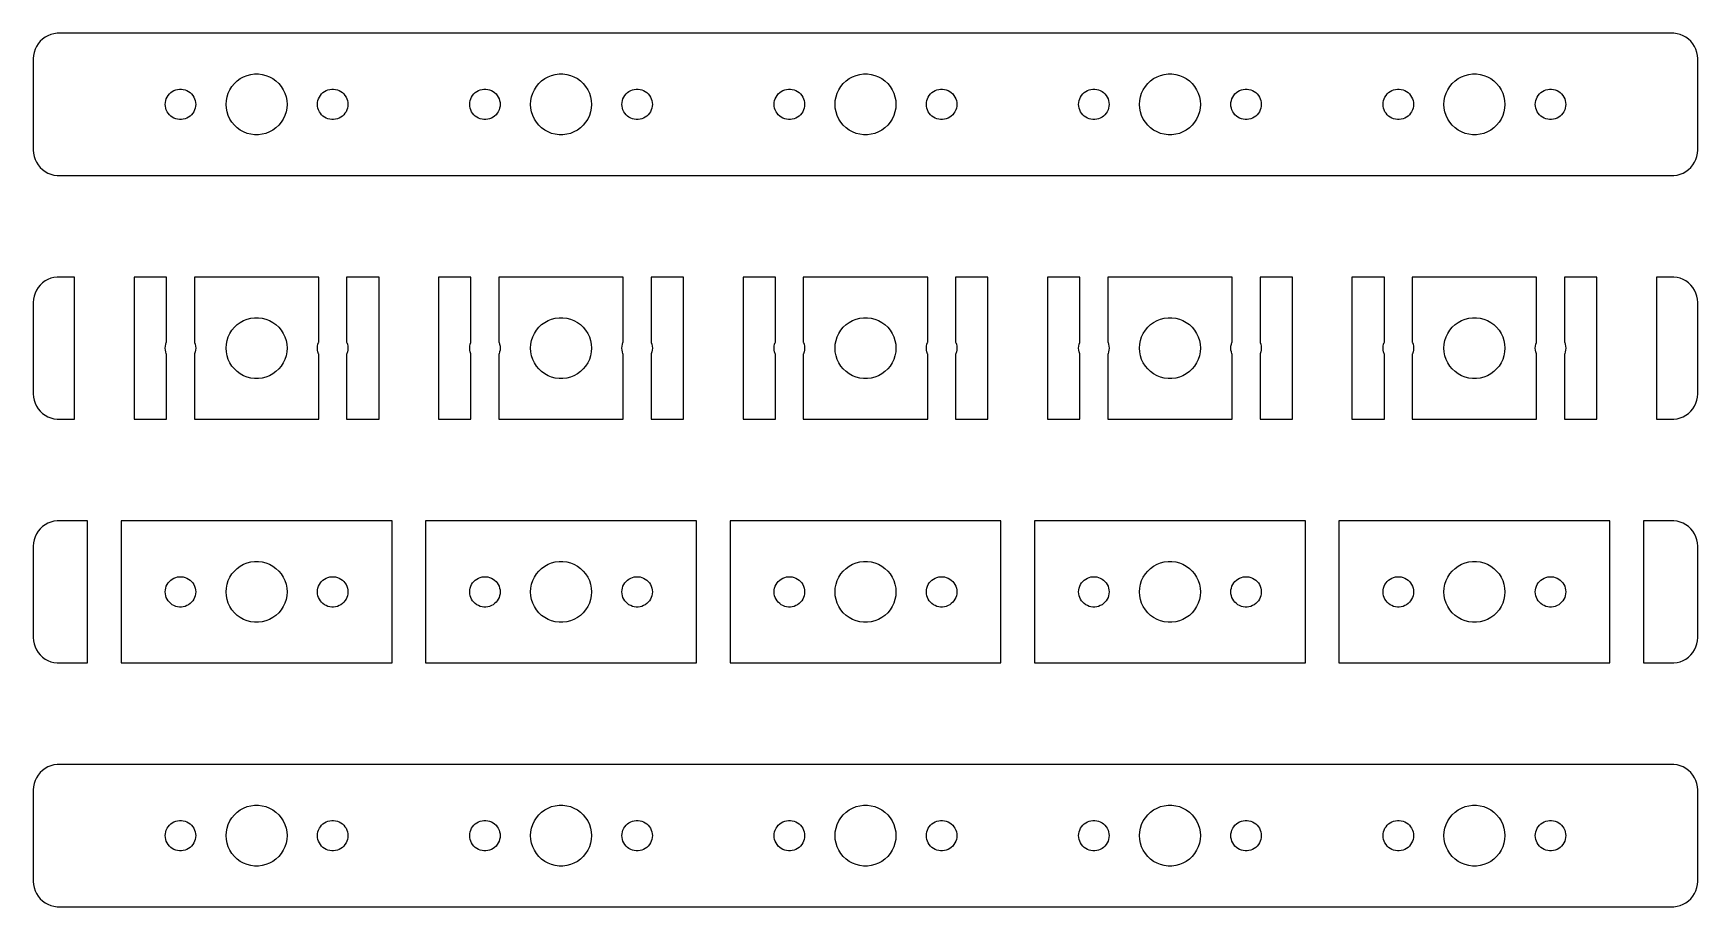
# Model space of a CAD drawing. Header units: metres. Extents: x -82 to 82, y -7 to 79.
import ezdxf

# ---------------------------------------------------------------- set-up
doc = ezdxf.new("R2010")
doc.units = ezdxf.units.M

msp = doc.modelspace()

# ---------------------------------------------------------------- linework, layer by layer
for p, q in [((-80.5644, 78.7621), (-80.8396, 78.6108)), ((-80.2725, 78.8776), (-80.5644, 78.7621)), ((-79.9684, 78.9557), (-80.2725, 78.8776)), ((-79.657, 78.9951), (-79.9684, 78.9557)), ((79.657, 78.9951), (-79.657, 78.9951)), ((79.9684, 78.9557), (79.657, 78.9951)), ((80.2725, 78.8776), (79.9684, 78.9557)), ((80.5644, 78.7621), (80.2725, 78.8776)), ((80.8396, 78.6108), (80.5644, 78.7621)), ((-81.9214, 77.1217), (-81.9803, 76.8133)), ((-81.8244, 77.4203), (-81.9214, 77.1217)), ((-81.6908, 77.7044), (-81.8244, 77.4203)), ((-81.5225, 77.9695), (-81.6908, 77.7044)), ((-81.3224, 78.2114), (-81.5225, 77.9695)), ((-81.0936, 78.4263), (-81.3224, 78.2114)), ((-80.8396, 78.6108), (-81.0936, 78.4263)), ((81.0936, 78.4263), (80.8396, 78.6108)), ((81.3224, 78.2114), (81.0936, 78.4263)), ((81.5225, 77.9695), (81.3224, 78.2114)), ((81.6908, 77.7044), (81.5225, 77.9695)), ((81.8244, 77.4203), (81.6908, 77.7044)), ((81.9214, 77.1217), (81.8244, 77.4203)), ((81.9803, 76.8133), (81.9214, 77.1217)), ((-81.9803, 76.8133), (-82, 76.5)), ((-82, 76.5), (-82, 67.5)), ((82, 76.5), (81.9803, 76.8133)), ((82, 67.5), (82, 76.5)), ((-62.427, 73.7634), (-62.1869, 74.0536)), ((-62.1869, 74.0536), (-61.9123, 74.3115)), ((-61.9123, 74.3115), (-61.6075, 74.533)), ((-61.6075, 74.533), (-61.2773, 74.7145)), ((-61.2773, 74.7145), (-60.927, 74.8532)), ((-60.927, 74.8532), (-60.5621, 74.9469)), ((-60.5621, 74.9469), (-60.1884, 74.9941)), ((-60.1884, 74.9941), (-59.8116, 74.9941)), ((-59.8116, 74.9941), (-59.4379, 74.9469)), ((-59.4379, 74.9469), (-59.0729, 74.8532)), ((-59.0729, 74.8532), (-58.7227, 74.7145)), ((-58.7227, 74.7145), (-58.3925, 74.533)), ((-58.3925, 74.533), (-58.0877, 74.3115)), ((-58.0877, 74.3115), (-57.8131, 74.0536)), ((-57.8131, 74.0536), (-57.5729, 73.7634)), ((-32.427, 73.7634), (-32.1869, 74.0536)), ((-32.1869, 74.0536), (-31.9123, 74.3115)), ((-31.9123, 74.3115), (-31.6075, 74.533)), ((-31.6075, 74.533), (-31.2773, 74.7145)), ((-31.2773, 74.7145), (-30.927, 74.8532)), ((-30.927, 74.8532), (-30.5621, 74.9469)), ((-30.5621, 74.9469), (-30.1884, 74.9941)), ((-30.1884, 74.9941), (-29.8116, 74.9941)), ((-29.8116, 74.9941), (-29.4379, 74.9469)), ((-29.4379, 74.9469), (-29.0729, 74.8532)), ((-29.0729, 74.8532), (-28.7227, 74.7145)), ((-28.7227, 74.7145), (-28.3925, 74.533)), ((-28.3925, 74.533), (-28.0877, 74.3115)), ((-28.0877, 74.3115), (-27.8131, 74.0536)), ((-27.8131, 74.0536), (-27.5729, 73.7634)), ((-2.42705, 73.7634), (-2.1869, 74.0536)), ((-2.1869, 74.0536), (-1.91226, 74.3115)), ((-1.91226, 74.3115), (-1.60747, 74.533)), ((-1.60747, 74.533), (-1.27733, 74.7145)), ((-1.27733, 74.7145), (-0.927048, 74.8532)), ((-0.927048, 74.8532), (-0.562134, 74.9469)), ((-0.562134, 74.9469), (-0.18837, 74.9941)), ((-0.18837, 74.9941), (0.18837, 74.9941)), ((0.18837, 74.9941), (0.562134, 74.9469)), ((0.562134, 74.9469), (0.927048, 74.8532)), ((0.927048, 74.8532), (1.27733, 74.7145)), ((1.27733, 74.7145), (1.60747, 74.533)), ((1.60747, 74.533), (1.91226, 74.3115)), ((1.91226, 74.3115), (2.1869, 74.0536)), ((2.1869, 74.0536), (2.42705, 73.7634)), ((27.5729, 73.7634), (27.8131, 74.0536)), ((27.8131, 74.0536), (28.0877, 74.3115)), ((28.0877, 74.3115), (28.3925, 74.533)), ((28.3925, 74.533), (28.7227, 74.7145)), ((28.7227, 74.7145), (29.0729, 74.8532)), ((29.0729, 74.8532), (29.4379, 74.9469)), ((29.4379, 74.9469), (29.8116, 74.9941)), ((29.8116, 74.9941), (30.1884, 74.9941)), ((30.1884, 74.9941), (30.5621, 74.9469)), ((30.5621, 74.9469), (30.927, 74.8532)), ((30.927, 74.8532), (31.2773, 74.7145)), ((31.2773, 74.7145), (31.6075, 74.533)), ((31.6075, 74.533), (31.9123, 74.3115)), ((31.9123, 74.3115), (32.1869, 74.0536)), ((32.1869, 74.0536), (32.427, 73.7634)), ((57.5729, 73.7634), (57.8131, 74.0536)), ((57.8131, 74.0536), (58.0877, 74.3115)), ((58.0877, 74.3115), (58.3925, 74.533)), ((58.3925, 74.533), (58.7227, 74.7145)), ((58.7227, 74.7145), (59.0729, 74.8532)), ((59.0729, 74.8532), (59.4379, 74.9469)), ((59.4379, 74.9469), (59.8116, 74.9941)), ((59.8116, 74.9941), (60.1884, 74.9941)), ((60.1884, 74.9941), (60.5621, 74.9469)), ((60.5621, 74.9469), (60.927, 74.8532)), ((60.927, 74.8532), (61.2773, 74.7145)), ((61.2773, 74.7145), (61.6075, 74.533)), ((61.6075, 74.533), (61.9123, 74.3115)), ((61.9123, 74.3115), (62.1869, 74.0536)), ((62.1869, 74.0536), (62.427, 73.7634)), ((-69, 72), (-68.9882, 72.188)), ((-68.9882, 72.188), (-68.9529, 72.373)), ((-68.9529, 72.373), (-68.8947, 72.5522)), ((-68.8947, 72.5522), (-68.8145, 72.7226)), ((-68.8145, 72.7226), (-68.7135, 72.8817)), ((-68.7135, 72.8817), (-68.5934, 73.0268)), ((-68.5934, 73.0268), (-68.4561, 73.1558)), ((-68.4561, 73.1558), (-68.3037, 73.2665)), ((-68.3037, 73.2665), (-68.1387, 73.3572)), ((-68.1387, 73.3572), (-67.9635, 73.4266)), ((-67.9635, 73.4266), (-67.7811, 73.4734)), ((-67.7811, 73.4734), (-67.5942, 73.497)), ((-67.5942, 73.497), (-67.4058, 73.497)), ((-67.4058, 73.497), (-67.2189, 73.4734)), ((-67.2189, 73.4734), (-67.0365, 73.4266)), ((-67.0365, 73.4266), (-66.8613, 73.3572)), ((-66.8613, 73.3572), (-66.6963, 73.2665)), ((-66.6963, 73.2665), (-66.5439, 73.1558)), ((-66.5439, 73.1558), (-66.4065, 73.0268)), ((-66.4065, 73.0268), (-66.2865, 72.8817)), ((-66.2865, 72.8817), (-66.1855, 72.7226)), ((-66.1855, 72.7226), (-66.1053, 72.5522)), ((-66.1053, 72.5522), (-66.0471, 72.373)), ((-66.0471, 72.373), (-66.0118, 72.188)), ((-66.0118, 72.188), (-66, 72)), ((-63, 72), (-62.9763, 72.376)), ((-62.9763, 72.376), (-62.9057, 72.7461)), ((-62.9057, 72.7461), (-62.7893, 73.1044)), ((-62.7893, 73.1044), (-62.6289, 73.4453)), ((-62.6289, 73.4453), (-62.427, 73.7634)), ((-57.5729, 73.7634), (-57.3711, 73.4453)), ((-57.3711, 73.4453), (-57.2107, 73.1044)), ((-57.2107, 73.1044), (-57.0942, 72.7461)), ((-57.0942, 72.7461), (-57.0237, 72.376)), ((-57.0237, 72.376), (-57, 72)), ((-54, 72), (-53.9882, 72.188)), ((-53.9882, 72.188), (-53.9529, 72.373)), ((-53.9529, 72.373), (-53.8947, 72.5522)), ((-53.8947, 72.5522), (-53.8145, 72.7226)), ((-53.8145, 72.7226), (-53.7135, 72.8817)), ((-53.7135, 72.8817), (-53.5934, 73.0268)), ((-53.5934, 73.0268), (-53.4561, 73.1558)), ((-53.4561, 73.1558), (-53.3037, 73.2665)), ((-53.3037, 73.2665), (-53.1387, 73.3572)), ((-53.1387, 73.3572), (-52.9635, 73.4266)), ((-52.9635, 73.4266), (-52.7811, 73.4734)), ((-52.7811, 73.4734), (-52.5942, 73.497)), ((-52.5942, 73.497), (-52.4058, 73.497)), ((-52.4058, 73.497), (-52.2189, 73.4734)), ((-52.2189, 73.4734), (-52.0365, 73.4266)), ((-52.0365, 73.4266), (-51.8613, 73.3572)), ((-51.8613, 73.3572), (-51.6963, 73.2665)), ((-51.6963, 73.2665), (-51.5439, 73.1558)), ((-51.5439, 73.1558), (-51.4065, 73.0268)), ((-51.4065, 73.0268), (-51.2865, 72.8817)), ((-51.2865, 72.8817), (-51.1855, 72.7226)), ((-51.1855, 72.7226), (-51.1053, 72.5522)), ((-51.1053, 72.5522), (-51.0471, 72.373)), ((-51.0471, 72.373), (-51.0118, 72.188)), ((-51.0118, 72.188), (-51, 72)), ((-39, 72), (-38.9882, 72.188)), ((-38.9882, 72.188), (-38.9529, 72.373)), ((-38.9529, 72.373), (-38.8947, 72.5522)), ((-38.8947, 72.5522), (-38.8145, 72.7226)), ((-38.8145, 72.7226), (-38.7135, 72.8817)), ((-38.7135, 72.8817), (-38.5934, 73.0268)), ((-38.5934, 73.0268), (-38.4561, 73.1558)), ((-38.4561, 73.1558), (-38.3037, 73.2665)), ((-38.3037, 73.2665), (-38.1387, 73.3572)), ((-38.1387, 73.3572), (-37.9635, 73.4266)), ((-37.9635, 73.4266), (-37.7811, 73.4734)), ((-37.7811, 73.4734), (-37.5942, 73.497)), ((-37.5942, 73.497), (-37.4058, 73.497)), ((-37.4058, 73.497), (-37.2189, 73.4734)), ((-37.2189, 73.4734), (-37.0365, 73.4266)), ((-37.0365, 73.4266), (-36.8613, 73.3572)), ((-36.8613, 73.3572), (-36.6963, 73.2665)), ((-36.6963, 73.2665), (-36.5439, 73.1558)), ((-36.5439, 73.1558), (-36.4065, 73.0268)), ((-36.4065, 73.0268), (-36.2865, 72.8817)), ((-36.2865, 72.8817), (-36.1855, 72.7226)), ((-36.1855, 72.7226), (-36.1053, 72.5522)), ((-36.1053, 72.5522), (-36.0471, 72.373)), ((-36.0471, 72.373), (-36.0118, 72.188)), ((-36.0118, 72.188), (-36, 72)), ((-33, 72), (-32.9763, 72.376)), ((-32.9763, 72.376), (-32.9057, 72.7461)), ((-32.9057, 72.7461), (-32.7893, 73.1044)), ((-32.7893, 73.1044), (-32.6289, 73.4453)), ((-32.6289, 73.4453), (-32.427, 73.7634)), ((-27.5729, 73.7634), (-27.3711, 73.4453)), ((-27.3711, 73.4453), (-27.2107, 73.1044)), ((-27.2107, 73.1044), (-27.0942, 72.7461)), ((-27.0942, 72.7461), (-27.0237, 72.376)), ((-27.0237, 72.376), (-27, 72)), ((-24, 72), (-23.9882, 72.188)), ((-23.9882, 72.188), (-23.9529, 72.373)), ((-23.9529, 72.373), (-23.8947, 72.5522)), ((-23.8947, 72.5522), (-23.8145, 72.7226)), ((-23.8145, 72.7226), (-23.7135, 72.8817)), ((-23.7135, 72.8817), (-23.5934, 73.0268)), ((-23.5934, 73.0268), (-23.4561, 73.1558)), ((-23.4561, 73.1558), (-23.3037, 73.2665)), ((-23.3037, 73.2665), (-23.1387, 73.3572)), ((-23.1387, 73.3572), (-22.9635, 73.4266)), ((-22.9635, 73.4266), (-22.7811, 73.4734)), ((-22.7811, 73.4734), (-22.5942, 73.497)), ((-22.5942, 73.497), (-22.4058, 73.497)), ((-22.4058, 73.497), (-22.2189, 73.4734)), ((-22.2189, 73.4734), (-22.0365, 73.4266)), ((-22.0365, 73.4266), (-21.8613, 73.3572)), ((-21.8613, 73.3572), (-21.6963, 73.2665)), ((-21.6963, 73.2665), (-21.5439, 73.1558)), ((-21.5439, 73.1558), (-21.4065, 73.0268)), ((-21.4065, 73.0268), (-21.2865, 72.8817)), ((-21.2865, 72.8817), (-21.1855, 72.7226)), ((-21.1855, 72.7226), (-21.1053, 72.5522)), ((-21.1053, 72.5522), (-21.0471, 72.373)), ((-21.0471, 72.373), (-21.0118, 72.188)), ((-21.0118, 72.188), (-21, 72)), ((-9, 72), (-8.98816, 72.188)), ((-8.98816, 72.188), (-8.95287, 72.373)), ((-8.95287, 72.373), (-8.89465, 72.5522)), ((-8.89465, 72.5522), (-8.81445, 72.7226)), ((-8.81445, 72.7226), (-8.71352, 72.8817)), ((-8.71352, 72.8817), (-8.59344, 73.0268)), ((-8.59344, 73.0268), (-8.45613, 73.1558)), ((-8.45613, 73.1558), (-8.30373, 73.2665)), ((-8.30373, 73.2665), (-8.13866, 73.3572)), ((-8.13866, 73.3572), (-7.96352, 73.4266)), ((-7.96352, 73.4266), (-7.78107, 73.4734)), ((-7.78107, 73.4734), (-7.59418, 73.497)), ((-7.59418, 73.497), (-7.40581, 73.497)), ((-7.40581, 73.497), (-7.21892, 73.4734)), ((-7.21892, 73.4734), (-7.03647, 73.4266)), ((-7.03647, 73.4266), (-6.86133, 73.3572)), ((-6.86133, 73.3572), (-6.69626, 73.2665)), ((-6.69626, 73.2665), (-6.54385, 73.1558)), ((-6.54385, 73.1558), (-6.40654, 73.0268)), ((-6.40654, 73.0268), (-6.28647, 72.8817)), ((-6.28647, 72.8817), (-6.18553, 72.7226)), ((-6.18553, 72.7226), (-6.10533, 72.5522)), ((-6.10533, 72.5522), (-6.04712, 72.373)), ((-6.04712, 72.373), (-6.01183, 72.188)), ((-6.01183, 72.188), (-6, 72)), ((-3, 72), (-2.97633, 72.376)), ((-2.97633, 72.376), (-2.90575, 72.7461)), ((-2.90575, 72.7461), (-2.78932, 73.1044)), ((-2.78932, 73.1044), (-2.62891, 73.4453)), ((-2.62891, 73.4453), (-2.42705, 73.7634)), ((2.42705, 73.7634), (2.62891, 73.4453)), ((2.62891, 73.4453), (2.78932, 73.1044)), ((2.78932, 73.1044), (2.90575, 72.7461)), ((2.90575, 72.7461), (2.97633, 72.376)), ((2.97633, 72.376), (3, 72)), ((6, 72), (6.01183, 72.188)), ((6.01183, 72.188), (6.04712, 72.373)), ((6.04712, 72.373), (6.10533, 72.5522)), ((6.10533, 72.5522), (6.18553, 72.7226)), ((6.18553, 72.7226), (6.28647, 72.8817)), ((6.28647, 72.8817), (6.40654, 73.0268)), ((6.40654, 73.0268), (6.54385, 73.1558)), ((6.54385, 73.1558), (6.69626, 73.2665)), ((6.69626, 73.2665), (6.86133, 73.3572)), ((6.86133, 73.3572), (7.03647, 73.4266)), ((7.03647, 73.4266), (7.21892, 73.4734)), ((7.21892, 73.4734), (7.40581, 73.497)), ((7.40581, 73.497), (7.59418, 73.497)), ((7.59418, 73.497), (7.78107, 73.4734)), ((7.78107, 73.4734), (7.96352, 73.4266)), ((7.96352, 73.4266), (8.13866, 73.3572)), ((8.13866, 73.3572), (8.30373, 73.2665)), ((8.30373, 73.2665), (8.45613, 73.1558)), ((8.45613, 73.1558), (8.59344, 73.0268)), ((8.59344, 73.0268), (8.71352, 72.8817)), ((8.71352, 72.8817), (8.81445, 72.7226)), ((8.81445, 72.7226), (8.89465, 72.5522)), ((8.89465, 72.5522), (8.95287, 72.373)), ((8.95287, 72.373), (8.98816, 72.188)), ((8.98816, 72.188), (9, 72)), ((21, 72), (21.0118, 72.188)), ((21.0118, 72.188), (21.0471, 72.373)), ((21.0471, 72.373), (21.1053, 72.5522)), ((21.1053, 72.5522), (21.1855, 72.7226)), ((21.1855, 72.7226), (21.2865, 72.8817)), ((21.2865, 72.8817), (21.4065, 73.0268)), ((21.4065, 73.0268), (21.5439, 73.1558)), ((21.5439, 73.1558), (21.6963, 73.2665)), ((21.6963, 73.2665), (21.8613, 73.3572)), ((21.8613, 73.3572), (22.0365, 73.4266)), ((22.0365, 73.4266), (22.2189, 73.4734)), ((22.2189, 73.4734), (22.4058, 73.497)), ((22.4058, 73.497), (22.5942, 73.497)), ((22.5942, 73.497), (22.7811, 73.4734)), ((22.7811, 73.4734), (22.9635, 73.4266)), ((22.9635, 73.4266), (23.1387, 73.3572)), ((23.1387, 73.3572), (23.3037, 73.2665)), ((23.3037, 73.2665), (23.4561, 73.1558)), ((23.4561, 73.1558), (23.5934, 73.0268)), ((23.5934, 73.0268), (23.7135, 72.8817)), ((23.7135, 72.8817), (23.8145, 72.7226)), ((23.8145, 72.7226), (23.8947, 72.5522)), ((23.8947, 72.5522), (23.9529, 72.373)), ((23.9529, 72.373), (23.9882, 72.188)), ((23.9882, 72.188), (24, 72)), ((27, 72), (27.0237, 72.376)), ((27.0237, 72.376), (27.0942, 72.7461)), ((27.0942, 72.7461), (27.2107, 73.1044)), ((27.2107, 73.1044), (27.3711, 73.4453)), ((27.3711, 73.4453), (27.5729, 73.7634)), ((32.427, 73.7634), (32.6289, 73.4453)), ((32.6289, 73.4453), (32.7893, 73.1044)), ((32.7893, 73.1044), (32.9057, 72.7461)), ((32.9057, 72.7461), (32.9763, 72.376)), ((32.9763, 72.376), (33, 72)), ((36, 72), (36.0118, 72.188)), ((36.0118, 72.188), (36.0471, 72.373)), ((36.0471, 72.373), (36.1053, 72.5522)), ((36.1053, 72.5522), (36.1855, 72.7226)), ((36.1855, 72.7226), (36.2865, 72.8817)), ((36.2865, 72.8817), (36.4065, 73.0268)), ((36.4065, 73.0268), (36.5439, 73.1558)), ((36.5439, 73.1558), (36.6963, 73.2665)), ((36.6963, 73.2665), (36.8613, 73.3572)), ((36.8613, 73.3572), (37.0365, 73.4266)), ((37.0365, 73.4266), (37.2189, 73.4734)), ((37.2189, 73.4734), (37.4058, 73.497)), ((37.4058, 73.497), (37.5942, 73.497)), ((37.5942, 73.497), (37.7811, 73.4734)), ((37.7811, 73.4734), (37.9635, 73.4266)), ((37.9635, 73.4266), (38.1387, 73.3572)), ((38.1387, 73.3572), (38.3037, 73.2665)), ((38.3037, 73.2665), (38.4561, 73.1558)), ((38.4561, 73.1558), (38.5934, 73.0268)), ((38.5934, 73.0268), (38.7135, 72.8817)), ((38.7135, 72.8817), (38.8145, 72.7226)), ((38.8145, 72.7226), (38.8947, 72.5522)), ((38.8947, 72.5522), (38.9529, 72.373)), ((38.9529, 72.373), (38.9882, 72.188)), ((38.9882, 72.188), (39, 72)), ((51, 72), (51.0118, 72.188)), ((51.0118, 72.188), (51.0471, 72.373)), ((51.0471, 72.373), (51.1053, 72.5522)), ((51.1053, 72.5522), (51.1855, 72.7226)), ((51.1855, 72.7226), (51.2865, 72.8817)), ((51.2865, 72.8817), (51.4065, 73.0268)), ((51.4065, 73.0268), (51.5439, 73.1558)), ((51.5439, 73.1558), (51.6963, 73.2665)), ((51.6963, 73.2665), (51.8613, 73.3572)), ((51.8613, 73.3572), (52.0365, 73.4266)), ((52.0365, 73.4266), (52.2189, 73.4734)), ((52.2189, 73.4734), (52.4058, 73.497)), ((52.4058, 73.497), (52.5942, 73.497)), ((52.5942, 73.497), (52.7811, 73.4734)), ((52.7811, 73.4734), (52.9635, 73.4266)), ((52.9635, 73.4266), (53.1387, 73.3572)), ((53.1387, 73.3572), (53.3037, 73.2665)), ((53.3037, 73.2665), (53.4561, 73.1558)), ((53.4561, 73.1558), (53.5934, 73.0268)), ((53.5934, 73.0268), (53.7135, 72.8817)), ((53.7135, 72.8817), (53.8145, 72.7226)), ((53.8145, 72.7226), (53.8947, 72.5522)), ((53.8947, 72.5522), (53.9529, 72.373)), ((53.9529, 72.373), (53.9882, 72.188)), ((53.9882, 72.188), (54, 72)), ((57, 72), (57.0237, 72.376)), ((57.0237, 72.376), (57.0942, 72.7461)), ((57.0942, 72.7461), (57.2107, 73.1044)), ((57.2107, 73.1044), (57.3711, 73.4453)), ((57.3711, 73.4453), (57.5729, 73.7634)), ((62.427, 73.7634), (62.6289, 73.4453)), ((62.6289, 73.4453), (62.7893, 73.1044)), ((62.7893, 73.1044), (62.9057, 72.7461)), ((62.9057, 72.7461), (62.9763, 72.376)), ((62.9763, 72.376), (63, 72)), ((66, 72), (66.0118, 72.188)), ((66.0118, 72.188), (66.0471, 72.373)), ((66.0471, 72.373), (66.1053, 72.5522)), ((66.1053, 72.5522), (66.1855, 72.7226)), ((66.1855, 72.7226), (66.2865, 72.8817)), ((66.2865, 72.8817), (66.4065, 73.0268)), ((66.4065, 73.0268), (66.5439, 73.1558)), ((66.5439, 73.1558), (66.6963, 73.2665)), ((66.6963, 73.2665), (66.8613, 73.3572)), ((66.8613, 73.3572), (67.0365, 73.4266)), ((67.0365, 73.4266), (67.2189, 73.4734)), ((67.2189, 73.4734), (67.4058, 73.497)), ((67.4058, 73.497), (67.5942, 73.497)), ((67.5942, 73.497), (67.7811, 73.4734)), ((67.7811, 73.4734), (67.9635, 73.4266)), ((67.9635, 73.4266), (68.1387, 73.3572)), ((68.1387, 73.3572), (68.3037, 73.2665)), ((68.3037, 73.2665), (68.4561, 73.1558)), ((68.4561, 73.1558), (68.5934, 73.0268)), ((68.5934, 73.0268), (68.7135, 72.8817)), ((68.7135, 72.8817), (68.8145, 72.7226)), ((68.8145, 72.7226), (68.8947, 72.5522)), ((68.8947, 72.5522), (68.9529, 72.373)), ((68.9529, 72.373), (68.9882, 72.188)), ((68.9882, 72.188), (69, 72)), ((-68.9882, 71.812), (-69, 72)), ((-68.9529, 71.627), (-68.9882, 71.812)), ((-68.8947, 71.4478), (-68.9529, 71.627)), ((-68.8145, 71.2774), (-68.8947, 71.4478)), ((-68.7135, 71.1183), (-68.8145, 71.2774)), ((-68.5934, 70.9732), (-68.7135, 71.1183)), ((-68.4561, 70.8442), (-68.5934, 70.9732)), ((-68.3037, 70.7335), (-68.4561, 70.8442)), ((-68.1387, 70.6428), (-68.3037, 70.7335)), ((-67.9635, 70.5734), (-68.1387, 70.6428)), ((-67.7811, 70.5266), (-67.9635, 70.5734)), ((-67.5942, 70.503), (-67.7811, 70.5266)), ((-67.2189, 70.5266), (-67.4058, 70.503)), ((-67.0365, 70.5734), (-67.2189, 70.5266)), ((-66.8613, 70.6428), (-67.0365, 70.5734)), ((-66.6963, 70.7335), (-66.8613, 70.6428)), ((-66.5439, 70.8442), (-66.6963, 70.7335)), ((-66.4065, 70.9732), (-66.5439, 70.8442)), ((-66.2865, 71.1183), (-66.4065, 70.9732)), ((-66.1855, 71.2774), (-66.2865, 71.1183)), ((-66.1053, 71.4478), (-66.1855, 71.2774)), ((-66.0471, 71.627), (-66.1053, 71.4478)), ((-66.0118, 71.812), (-66.0471, 71.627)), ((-66, 72), (-66.0118, 71.812)), ((-62.9763, 71.624), (-63, 72)), ((-62.9057, 71.2539), (-62.9763, 71.624)), ((-62.7893, 70.8956), (-62.9057, 71.2539)), ((-62.6289, 70.5547), (-62.7893, 70.8956)), ((-62.427, 70.2366), (-62.6289, 70.5547)), ((-57.3711, 70.5547), (-57.5729, 70.2366)), ((-57.2107, 70.8956), (-57.3711, 70.5547)), ((-57.0942, 71.2539), (-57.2107, 70.8956)), ((-57.0237, 71.624), (-57.0942, 71.2539)), ((-57, 72), (-57.0237, 71.624)), ((-53.9882, 71.812), (-54, 72)), ((-53.9529, 71.627), (-53.9882, 71.812)), ((-53.8947, 71.4478), (-53.9529, 71.627)), ((-53.8145, 71.2774), (-53.8947, 71.4478)), ((-53.7135, 71.1183), (-53.8145, 71.2774)), ((-53.5934, 70.9732), (-53.7135, 71.1183)), ((-53.4561, 70.8442), (-53.5934, 70.9732)), ((-53.3037, 70.7335), (-53.4561, 70.8442)), ((-53.1387, 70.6428), (-53.3037, 70.7335)), ((-52.9635, 70.5734), (-53.1387, 70.6428)), ((-52.7811, 70.5266), (-52.9635, 70.5734)), ((-52.5942, 70.503), (-52.7811, 70.5266)), ((-52.2189, 70.5266), (-52.4058, 70.503)), ((-52.0365, 70.5734), (-52.2189, 70.5266)), ((-51.8613, 70.6428), (-52.0365, 70.5734)), ((-51.6963, 70.7335), (-51.8613, 70.6428)), ((-51.5439, 70.8442), (-51.6963, 70.7335)), ((-51.4065, 70.9732), (-51.5439, 70.8442)), ((-51.2865, 71.1183), (-51.4065, 70.9732)), ((-51.1855, 71.2774), (-51.2865, 71.1183)), ((-51.1053, 71.4478), (-51.1855, 71.2774)), ((-51.0471, 71.627), (-51.1053, 71.4478)), ((-51.0118, 71.812), (-51.0471, 71.627)), ((-51, 72), (-51.0118, 71.812)), ((-38.9882, 71.812), (-39, 72)), ((-38.9529, 71.627), (-38.9882, 71.812)), ((-38.8947, 71.4478), (-38.9529, 71.627)), ((-38.8145, 71.2774), (-38.8947, 71.4478)), ((-38.7135, 71.1183), (-38.8145, 71.2774)), ((-38.5934, 70.9732), (-38.7135, 71.1183)), ((-38.4561, 70.8442), (-38.5934, 70.9732)), ((-38.3037, 70.7335), (-38.4561, 70.8442)), ((-38.1387, 70.6428), (-38.3037, 70.7335)), ((-37.9635, 70.5734), (-38.1387, 70.6428)), ((-37.7811, 70.5266), (-37.9635, 70.5734)), ((-37.5942, 70.503), (-37.7811, 70.5266)), ((-37.2189, 70.5266), (-37.4058, 70.503)), ((-37.0365, 70.5734), (-37.2189, 70.5266)), ((-36.8613, 70.6428), (-37.0365, 70.5734)), ((-36.6963, 70.7335), (-36.8613, 70.6428)), ((-36.5439, 70.8442), (-36.6963, 70.7335)), ((-36.4065, 70.9732), (-36.5439, 70.8442)), ((-36.2865, 71.1183), (-36.4065, 70.9732)), ((-36.1855, 71.2774), (-36.2865, 71.1183)), ((-36.1053, 71.4478), (-36.1855, 71.2774)), ((-36.0471, 71.627), (-36.1053, 71.4478)), ((-36.0118, 71.812), (-36.0471, 71.627)), ((-36, 72), (-36.0118, 71.812)), ((-32.9763, 71.624), (-33, 72)), ((-32.9057, 71.2539), (-32.9763, 71.624)), ((-32.7893, 70.8956), (-32.9057, 71.2539)), ((-32.6289, 70.5547), (-32.7893, 70.8956)), ((-32.427, 70.2366), (-32.6289, 70.5547)), ((-27.3711, 70.5547), (-27.5729, 70.2366)), ((-27.2107, 70.8956), (-27.3711, 70.5547)), ((-27.0942, 71.2539), (-27.2107, 70.8956)), ((-27.0237, 71.624), (-27.0942, 71.2539)), ((-27, 72), (-27.0237, 71.624)), ((-23.9882, 71.812), (-24, 72)), ((-23.9529, 71.627), (-23.9882, 71.812)), ((-23.8947, 71.4478), (-23.9529, 71.627)), ((-23.8145, 71.2774), (-23.8947, 71.4478)), ((-23.7135, 71.1183), (-23.8145, 71.2774)), ((-23.5934, 70.9732), (-23.7135, 71.1183)), ((-23.4561, 70.8442), (-23.5934, 70.9732)), ((-23.3037, 70.7335), (-23.4561, 70.8442)), ((-23.1387, 70.6428), (-23.3037, 70.7335)), ((-22.9635, 70.5734), (-23.1387, 70.6428)), ((-22.7811, 70.5266), (-22.9635, 70.5734)), ((-22.5942, 70.503), (-22.7811, 70.5266)), ((-22.2189, 70.5266), (-22.4058, 70.503)), ((-22.0365, 70.5734), (-22.2189, 70.5266)), ((-21.8613, 70.6428), (-22.0365, 70.5734)), ((-21.6963, 70.7335), (-21.8613, 70.6428)), ((-21.5439, 70.8442), (-21.6963, 70.7335)), ((-21.4065, 70.9732), (-21.5439, 70.8442)), ((-21.2865, 71.1183), (-21.4065, 70.9732)), ((-21.1855, 71.2774), (-21.2865, 71.1183)), ((-21.1053, 71.4478), (-21.1855, 71.2774)), ((-21.0471, 71.627), (-21.1053, 71.4478)), ((-21.0118, 71.812), (-21.0471, 71.627)), ((-21, 72), (-21.0118, 71.812)), ((-8.98816, 71.812), (-9, 72)), ((-8.95287, 71.627), (-8.98816, 71.812)), ((-8.89465, 71.4478), (-8.95287, 71.627)), ((-8.81445, 71.2774), (-8.89465, 71.4478)), ((-8.71352, 71.1183), (-8.81445, 71.2774)), ((-8.59344, 70.9732), (-8.71352, 71.1183)), ((-8.45613, 70.8442), (-8.59344, 70.9732)), ((-8.30373, 70.7335), (-8.45613, 70.8442)), ((-8.13866, 70.6428), (-8.30373, 70.7335)), ((-7.96352, 70.5734), (-8.13866, 70.6428)), ((-7.78107, 70.5266), (-7.96352, 70.5734)), ((-7.59418, 70.503), (-7.78107, 70.5266)), ((-7.21892, 70.5266), (-7.40581, 70.503)), ((-7.03647, 70.5734), (-7.21892, 70.5266)), ((-6.86133, 70.6428), (-7.03647, 70.5734)), ((-6.69626, 70.7335), (-6.86133, 70.6428)), ((-6.54385, 70.8442), (-6.69626, 70.7335)), ((-6.40654, 70.9732), (-6.54385, 70.8442)), ((-6.28647, 71.1183), (-6.40654, 70.9732)), ((-6.18553, 71.2774), (-6.28647, 71.1183)), ((-6.10533, 71.4478), (-6.18553, 71.2774)), ((-6.04712, 71.627), (-6.10533, 71.4478)), ((-6.01183, 71.812), (-6.04712, 71.627)), ((-6, 72), (-6.01183, 71.812)), ((-2.97633, 71.624), (-3, 72)), ((-2.90575, 71.2539), (-2.97633, 71.624)), ((-2.78932, 70.8956), (-2.90575, 71.2539)), ((-2.62891, 70.5547), (-2.78932, 70.8956)), ((-2.42705, 70.2366), (-2.62891, 70.5547)), ((2.62891, 70.5547), (2.42705, 70.2366)), ((2.78932, 70.8956), (2.62891, 70.5547)), ((2.90575, 71.2539), (2.78932, 70.8956)), ((2.97633, 71.624), (2.90575, 71.2539)), ((3, 72), (2.97633, 71.624)), ((6.01183, 71.812), (6, 72)), ((6.04712, 71.627), (6.01183, 71.812)), ((6.10533, 71.4478), (6.04712, 71.627)), ((6.18553, 71.2774), (6.10533, 71.4478)), ((6.28647, 71.1183), (6.18553, 71.2774)), ((6.40654, 70.9732), (6.28647, 71.1183)), ((6.54385, 70.8442), (6.40654, 70.9732)), ((6.69626, 70.7335), (6.54385, 70.8442)), ((6.86133, 70.6428), (6.69626, 70.7335)), ((7.03647, 70.5734), (6.86133, 70.6428)), ((7.21892, 70.5266), (7.03647, 70.5734)), ((7.40581, 70.503), (7.21892, 70.5266)), ((7.78107, 70.5266), (7.59418, 70.503)), ((7.96352, 70.5734), (7.78107, 70.5266)), ((8.13866, 70.6428), (7.96352, 70.5734)), ((8.30373, 70.7335), (8.13866, 70.6428)), ((8.45613, 70.8442), (8.30373, 70.7335)), ((8.59344, 70.9732), (8.45613, 70.8442)), ((8.71352, 71.1183), (8.59344, 70.9732)), ((8.81445, 71.2774), (8.71352, 71.1183)), ((8.89465, 71.4478), (8.81445, 71.2774)), ((8.95287, 71.627), (8.89465, 71.4478)), ((8.98816, 71.812), (8.95287, 71.627)), ((9, 72), (8.98816, 71.812)), ((21.0118, 71.812), (21, 72)), ((21.0471, 71.627), (21.0118, 71.812)), ((21.1053, 71.4478), (21.0471, 71.627)), ((21.1855, 71.2774), (21.1053, 71.4478)), ((21.2865, 71.1183), (21.1855, 71.2774)), ((21.4065, 70.9732), (21.2865, 71.1183)), ((21.5439, 70.8442), (21.4065, 70.9732)), ((21.6963, 70.7335), (21.5439, 70.8442)), ((21.8613, 70.6428), (21.6963, 70.7335)), ((22.0365, 70.5734), (21.8613, 70.6428)), ((22.2189, 70.5266), (22.0365, 70.5734)), ((22.4058, 70.503), (22.2189, 70.5266)), ((22.7811, 70.5266), (22.5942, 70.503)), ((22.9635, 70.5734), (22.7811, 70.5266)), ((23.1387, 70.6428), (22.9635, 70.5734)), ((23.3037, 70.7335), (23.1387, 70.6428)), ((23.4561, 70.8442), (23.3037, 70.7335)), ((23.5934, 70.9732), (23.4561, 70.8442)), ((23.7135, 71.1183), (23.5934, 70.9732)), ((23.8145, 71.2774), (23.7135, 71.1183)), ((23.8947, 71.4478), (23.8145, 71.2774)), ((23.9529, 71.627), (23.8947, 71.4478)), ((23.9882, 71.812), (23.9529, 71.627)), ((24, 72), (23.9882, 71.812)), ((27.0237, 71.624), (27, 72)), ((27.0942, 71.2539), (27.0237, 71.624)), ((27.2107, 70.8956), (27.0942, 71.2539)), ((27.3711, 70.5547), (27.2107, 70.8956)), ((27.5729, 70.2366), (27.3711, 70.5547)), ((32.6289, 70.5547), (32.427, 70.2366)), ((32.7893, 70.8956), (32.6289, 70.5547)), ((32.9057, 71.2539), (32.7893, 70.8956)), ((32.9763, 71.624), (32.9057, 71.2539)), ((33, 72), (32.9763, 71.624)), ((36.0118, 71.812), (36, 72)), ((36.0471, 71.627), (36.0118, 71.812)), ((36.1053, 71.4478), (36.0471, 71.627)), ((36.1855, 71.2774), (36.1053, 71.4478)), ((36.2865, 71.1183), (36.1855, 71.2774)), ((36.4065, 70.9732), (36.2865, 71.1183)), ((36.5439, 70.8442), (36.4065, 70.9732)), ((36.6963, 70.7335), (36.5439, 70.8442)), ((36.8613, 70.6428), (36.6963, 70.7335)), ((37.0365, 70.5734), (36.8613, 70.6428)), ((37.2189, 70.5266), (37.0365, 70.5734)), ((37.4058, 70.503), (37.2189, 70.5266)), ((37.7811, 70.5266), (37.5942, 70.503)), ((37.9635, 70.5734), (37.7811, 70.5266)), ((38.1387, 70.6428), (37.9635, 70.5734)), ((38.3037, 70.7335), (38.1387, 70.6428)), ((38.4561, 70.8442), (38.3037, 70.7335)), ((38.5934, 70.9732), (38.4561, 70.8442)), ((38.7135, 71.1183), (38.5934, 70.9732)), ((38.8145, 71.2774), (38.7135, 71.1183)), ((38.8947, 71.4478), (38.8145, 71.2774)), ((38.9529, 71.627), (38.8947, 71.4478)), ((38.9882, 71.812), (38.9529, 71.627)), ((39, 72), (38.9882, 71.812)), ((51.0118, 71.812), (51, 72)), ((51.0471, 71.627), (51.0118, 71.812)), ((51.1053, 71.4478), (51.0471, 71.627)), ((51.1855, 71.2774), (51.1053, 71.4478)), ((51.2865, 71.1183), (51.1855, 71.2774)), ((51.4065, 70.9732), (51.2865, 71.1183)), ((51.5439, 70.8442), (51.4065, 70.9732)), ((51.6963, 70.7335), (51.5439, 70.8442)), ((51.8613, 70.6428), (51.6963, 70.7335)), ((52.0365, 70.5734), (51.8613, 70.6428)), ((52.2189, 70.5266), (52.0365, 70.5734)), ((52.4058, 70.503), (52.2189, 70.5266)), ((52.7811, 70.5266), (52.5942, 70.503)), ((52.9635, 70.5734), (52.7811, 70.5266)), ((53.1387, 70.6428), (52.9635, 70.5734)), ((53.3037, 70.7335), (53.1387, 70.6428)), ((53.4561, 70.8442), (53.3037, 70.7335)), ((53.5934, 70.9732), (53.4561, 70.8442)), ((53.7135, 71.1183), (53.5934, 70.9732)), ((53.8145, 71.2774), (53.7135, 71.1183)), ((53.8947, 71.4478), (53.8145, 71.2774)), ((53.9529, 71.627), (53.8947, 71.4478)), ((53.9882, 71.812), (53.9529, 71.627)), ((54, 72), (53.9882, 71.812)), ((57.0237, 71.624), (57, 72)), ((57.0942, 71.2539), (57.0237, 71.624)), ((57.2107, 70.8956), (57.0942, 71.2539)), ((57.3711, 70.5547), (57.2107, 70.8956)), ((57.5729, 70.2366), (57.3711, 70.5547)), ((62.6289, 70.5547), (62.427, 70.2366)), ((62.7893, 70.8956), (62.6289, 70.5547)), ((62.9057, 71.2539), (62.7893, 70.8956)), ((62.9763, 71.624), (62.9057, 71.2539)), ((63, 72), (62.9763, 71.624)), ((66.0118, 71.812), (66, 72)), ((66.0471, 71.627), (66.0118, 71.812)), ((66.1053, 71.4478), (66.0471, 71.627)), ((66.1855, 71.2774), (66.1053, 71.4478)), ((66.2865, 71.1183), (66.1855, 71.2774)), ((66.4065, 70.9732), (66.2865, 71.1183)), ((66.5439, 70.8442), (66.4065, 70.9732)), ((66.6963, 70.7335), (66.5439, 70.8442)), ((66.8613, 70.6428), (66.6963, 70.7335)), ((67.0365, 70.5734), (66.8613, 70.6428)), ((67.2189, 70.5266), (67.0365, 70.5734)), ((67.4058, 70.503), (67.2189, 70.5266)), ((67.7811, 70.5266), (67.5942, 70.503)), ((67.9635, 70.5734), (67.7811, 70.5266)), ((68.1387, 70.6428), (67.9635, 70.5734)), ((68.3037, 70.7335), (68.1387, 70.6428)), ((68.4561, 70.8442), (68.3037, 70.7335)), ((68.5934, 70.9732), (68.4561, 70.8442)), ((68.7135, 71.1183), (68.5934, 70.9732)), ((68.8145, 71.2774), (68.7135, 71.1183)), ((68.8947, 71.4478), (68.8145, 71.2774)), ((68.9529, 71.627), (68.8947, 71.4478)), ((68.9882, 71.812), (68.9529, 71.627)), ((69, 72), (68.9882, 71.812)), ((-67.4058, 70.503), (-67.5942, 70.503)), ((-62.1869, 69.9464), (-62.427, 70.2366)), ((-61.9123, 69.6885), (-62.1869, 69.9464)), ((-61.6075, 69.467), (-61.9123, 69.6885)), ((-61.2773, 69.2855), (-61.6075, 69.467)), ((-60.927, 69.1468), (-61.2773, 69.2855)), ((-60.5621, 69.0531), (-60.927, 69.1468)), ((-60.1884, 69.0059), (-60.5621, 69.0531)), ((-59.8116, 69.0059), (-60.1884, 69.0059)), ((-59.4379, 69.0531), (-59.8116, 69.0059)), ((-59.0729, 69.1468), (-59.4379, 69.0531)), ((-58.7227, 69.2855), (-59.0729, 69.1468)), ((-58.3925, 69.467), (-58.7227, 69.2855)), ((-58.0877, 69.6885), (-58.3925, 69.467)), ((-57.8131, 69.9464), (-58.0877, 69.6885)), ((-57.5729, 70.2366), (-57.8131, 69.9464)), ((-52.4058, 70.503), (-52.5942, 70.503)), ((-37.4058, 70.503), (-37.5942, 70.503)), ((-32.1869, 69.9464), (-32.427, 70.2366)), ((-31.9123, 69.6885), (-32.1869, 69.9464)), ((-31.6075, 69.467), (-31.9123, 69.6885)), ((-31.2773, 69.2855), (-31.6075, 69.467)), ((-30.927, 69.1468), (-31.2773, 69.2855)), ((-30.5621, 69.0531), (-30.927, 69.1468)), ((-30.1884, 69.0059), (-30.5621, 69.0531)), ((-29.8116, 69.0059), (-30.1884, 69.0059)), ((-29.4379, 69.0531), (-29.8116, 69.0059)), ((-29.0729, 69.1468), (-29.4379, 69.0531)), ((-28.7227, 69.2855), (-29.0729, 69.1468)), ((-28.3925, 69.467), (-28.7227, 69.2855)), ((-28.0877, 69.6885), (-28.3925, 69.467)), ((-27.8131, 69.9464), (-28.0877, 69.6885)), ((-27.5729, 70.2366), (-27.8131, 69.9464)), ((-22.4058, 70.503), (-22.5942, 70.503)), ((-7.40581, 70.503), (-7.59418, 70.503)), ((-2.1869, 69.9464), (-2.42705, 70.2366)), ((-1.91226, 69.6885), (-2.1869, 69.9464)), ((-1.60747, 69.467), (-1.91226, 69.6885)), ((-1.27733, 69.2855), (-1.60747, 69.467)), ((-0.927048, 69.1468), (-1.27733, 69.2855)), ((-0.562134, 69.0531), (-0.927048, 69.1468)), ((-0.18837, 69.0059), (-0.562134, 69.0531)), ((0.18837, 69.0059), (-0.18837, 69.0059)), ((0.562134, 69.0531), (0.18837, 69.0059)), ((0.927048, 69.1468), (0.562134, 69.0531)), ((1.27733, 69.2855), (0.927048, 69.1468)), ((1.60747, 69.467), (1.27733, 69.2855)), ((1.91226, 69.6885), (1.60747, 69.467)), ((2.1869, 69.9464), (1.91226, 69.6885)), ((2.42705, 70.2366), (2.1869, 69.9464)), ((7.59418, 70.503), (7.40581, 70.503)), ((22.5942, 70.503), (22.4058, 70.503)), ((27.8131, 69.9464), (27.5729, 70.2366)), ((28.0877, 69.6885), (27.8131, 69.9464)), ((28.3925, 69.467), (28.0877, 69.6885)), ((28.7227, 69.2855), (28.3925, 69.467)), ((29.0729, 69.1468), (28.7227, 69.2855)), ((29.4379, 69.0531), (29.0729, 69.1468)), ((29.8116, 69.0059), (29.4379, 69.0531)), ((30.1884, 69.0059), (29.8116, 69.0059)), ((30.5621, 69.0531), (30.1884, 69.0059)), ((30.927, 69.1468), (30.5621, 69.0531)), ((31.2773, 69.2855), (30.927, 69.1468)), ((31.6075, 69.467), (31.2773, 69.2855)), ((31.9123, 69.6885), (31.6075, 69.467)), ((32.1869, 69.9464), (31.9123, 69.6885)), ((32.427, 70.2366), (32.1869, 69.9464)), ((37.5942, 70.503), (37.4058, 70.503)), ((52.5942, 70.503), (52.4058, 70.503)), ((57.8131, 69.9464), (57.5729, 70.2366)), ((58.0877, 69.6885), (57.8131, 69.9464)), ((58.3925, 69.467), (58.0877, 69.6885)), ((58.7227, 69.2855), (58.3925, 69.467)), ((59.0729, 69.1468), (58.7227, 69.2855)), ((59.4379, 69.0531), (59.0729, 69.1468)), ((59.8116, 69.0059), (59.4379, 69.0531)), ((60.1884, 69.0059), (59.8116, 69.0059)), ((60.5621, 69.0531), (60.1884, 69.0059)), ((60.927, 69.1468), (60.5621, 69.0531)), ((61.2773, 69.2855), (60.927, 69.1468)), ((61.6075, 69.467), (61.2773, 69.2855)), ((61.9123, 69.6885), (61.6075, 69.467)), ((62.1869, 69.9464), (61.9123, 69.6885)), ((62.427, 70.2366), (62.1869, 69.9464)), ((67.5942, 70.503), (67.4058, 70.503)), ((-82, 67.5), (-81.9803, 67.1867)), ((81.9803, 67.1867), (82, 67.5)), ((-81.9803, 67.1867), (-81.9214, 66.8783)), ((-81.9214, 66.8783), (-81.8244, 66.5797)), ((-81.8244, 66.5797), (-81.6908, 66.2956)), ((-81.6908, 66.2956), (-81.5225, 66.0305)), ((-81.5225, 66.0305), (-81.3224, 65.7886)), ((-81.3224, 65.7886), (-81.0936, 65.5737)), ((81.0936, 65.5737), (81.3224, 65.7886)), ((81.3224, 65.7886), (81.5225, 66.0305)), ((81.5225, 66.0305), (81.6908, 66.2956)), ((81.6908, 66.2956), (81.8244, 66.5797)), ((81.8244, 66.5797), (81.9214, 66.8783)), ((81.9214, 66.8783), (81.9803, 67.1867)), ((-81.0936, 65.5737), (-80.8396, 65.3892)), ((-80.8396, 65.3892), (-80.5644, 65.2379)), ((-80.5644, 65.2379), (-80.2725, 65.1224)), ((-80.2725, 65.1224), (-79.9684, 65.0443)), ((-79.9684, 65.0443), (-79.657, 65.0049)), ((-79.657, 65.0049), (79.657, 65.0049)), ((79.657, 65.0049), (79.9684, 65.0443)), ((79.9684, 65.0443), (80.2725, 65.1224)), ((80.2725, 65.1224), (80.5644, 65.2379)), ((80.5644, 65.2379), (80.8396, 65.3892)), ((80.8396, 65.3892), (81.0936, 65.5737)), ((-81.3224, 54.2114), (-81.5225, 53.9695)), ((-81.0936, 54.4263), (-81.3224, 54.2114)), ((-80.8396, 54.6108), (-81.0936, 54.4263)), ((-80.5644, 54.7621), (-80.8396, 54.6108)), ((-80.2725, 54.8776), (-80.5644, 54.7621)), ((-79.9684, 54.9557), (-80.2725, 54.8776)), ((-79.657, 54.9951), (-79.9684, 54.9557)), ((-77.9336, 54.9951), (-79.657, 54.9951)), ((-77.9336, 41.0049), (-77.9336, 54.9951)), ((-68.8722, 54.9951), (-72.0664, 54.9951)), ((-72.0664, 54.9951), (-72.0664, 41.0049)), ((-68.8722, 48.6), (-68.8722, 54.9951)), ((-53.8722, 54.9951), (-66.1278, 54.9951)), ((-66.1278, 54.9951), (-66.1278, 48.6)), ((-53.8722, 48.6), (-53.8722, 54.9951)), ((-47.9336, 54.9951), (-51.1278, 54.9951)), ((-51.1278, 54.9951), (-51.1278, 48.6)), ((-47.9336, 41.0049), (-47.9336, 54.9951)), ((-38.8722, 54.9951), (-42.0664, 54.9951)), ((-42.0664, 54.9951), (-42.0664, 41.0049)), ((-38.8722, 48.6), (-38.8722, 54.9951)), ((-23.8722, 54.9951), (-36.1278, 54.9951)), ((-36.1278, 54.9951), (-36.1278, 48.6)), ((-23.8722, 48.6), (-23.8722, 54.9951)), ((-17.9336, 54.9951), (-21.1278, 54.9951)), ((-21.1278, 54.9951), (-21.1278, 48.6)), ((-17.9336, 41.0049), (-17.9336, 54.9951)), ((-8.87216, 54.9951), (-12.0664, 54.9951)), ((-12.0664, 54.9951), (-12.0664, 41.0049)), ((-8.87216, 48.6), (-8.87216, 54.9951)), ((6.12782, 54.9951), (-6.12782, 54.9951)), ((-6.12782, 54.9951), (-6.12782, 48.6)), ((6.12782, 48.6), (6.12782, 54.9951)), ((12.0664, 54.9951), (8.87216, 54.9951)), ((8.87216, 54.9951), (8.87216, 48.6)), ((12.0664, 41.0049), (12.0664, 54.9951)), ((21.1278, 54.9951), (17.9336, 54.9951)), ((17.9336, 54.9951), (17.9336, 41.0049)), ((21.1278, 48.6), (21.1278, 54.9951)), ((36.1278, 54.9951), (23.8722, 54.9951)), ((23.8722, 54.9951), (23.8722, 48.6)), ((36.1278, 48.6), (36.1278, 54.9951)), ((42.0664, 54.9951), (38.8722, 54.9951)), ((38.8722, 54.9951), (38.8722, 48.6)), ((42.0664, 41.0049), (42.0664, 54.9951)), ((51.1278, 54.9951), (47.9336, 54.9951)), ((47.9336, 54.9951), (47.9336, 41.0049)), ((51.1278, 48.6), (51.1278, 54.9951)), ((66.1278, 54.9951), (53.8722, 54.9951)), ((53.8722, 54.9951), (53.8722, 48.6)), ((66.1278, 48.6), (66.1278, 54.9951)), ((72.0664, 54.9951), (68.8722, 54.9951)), ((68.8722, 54.9951), (68.8722, 48.6)), ((72.0664, 41.0049), (72.0664, 54.9951)), ((79.657, 54.9951), (77.9336, 54.9951)), ((77.9336, 54.9951), (77.9336, 41.0049)), ((79.9684, 54.9557), (79.657, 54.9951)), ((80.2725, 54.8776), (79.9684, 54.9557)), ((80.5644, 54.7621), (80.2725, 54.8776)), ((80.8396, 54.6108), (80.5644, 54.7621)), ((81.0936, 54.4263), (80.8396, 54.6108)), ((81.3224, 54.2114), (81.0936, 54.4263)), ((81.5225, 53.9695), (81.3224, 54.2114)), ((-81.9803, 52.8133), (-82, 52.5)), ((-82, 52.5), (-82, 43.5)), ((-81.9214, 53.1217), (-81.9803, 52.8133)), ((-81.8244, 53.4203), (-81.9214, 53.1217)), ((-81.6908, 53.7044), (-81.8244, 53.4203)), ((-81.5225, 53.9695), (-81.6908, 53.7044)), ((81.6908, 53.7044), (81.5225, 53.9695)), ((81.8244, 53.4203), (81.6908, 53.7044)), ((81.9214, 53.1217), (81.8244, 53.4203)), ((81.9803, 52.8133), (81.9214, 53.1217)), ((82, 52.5), (81.9803, 52.8133)), ((82, 43.5), (82, 52.5)), ((-61.2773, 50.7145), (-60.927, 50.8532)), ((-60.927, 50.8532), (-60.5621, 50.9469)), ((-60.5621, 50.9469), (-60.1884, 50.9941)), ((-60.1884, 50.9941), (-59.8116, 50.9941)), ((-59.8116, 50.9941), (-59.4379, 50.9469)), ((-59.4379, 50.9469), (-59.0729, 50.8532)), ((-59.0729, 50.8532), (-58.7227, 50.7145)), ((-31.2773, 50.7145), (-30.927, 50.8532)), ((-30.927, 50.8532), (-30.5621, 50.9469)), ((-30.5621, 50.9469), (-30.1884, 50.9941)), ((-30.1884, 50.9941), (-29.8116, 50.9941)), ((-29.8116, 50.9941), (-29.4379, 50.9469)), ((-29.4379, 50.9469), (-29.0729, 50.8532)), ((-29.0729, 50.8532), (-28.7227, 50.7145)), ((-1.27733, 50.7145), (-0.927048, 50.8532)), ((-0.927048, 50.8532), (-0.562134, 50.9469)), ((-0.562134, 50.9469), (-0.18837, 50.9941)), ((-0.18837, 50.9941), (0.18837, 50.9941)), ((0.18837, 50.9941), (0.562134, 50.9469)), ((0.562134, 50.9469), (0.927048, 50.8532)), ((0.927048, 50.8532), (1.27733, 50.7145)), ((28.7227, 50.7145), (29.0729, 50.8532)), ((29.0729, 50.8532), (29.4379, 50.9469)), ((29.4379, 50.9469), (29.8116, 50.9941)), ((29.8116, 50.9941), (30.1884, 50.9941)), ((30.1884, 50.9941), (30.5621, 50.9469)), ((30.5621, 50.9469), (30.927, 50.8532)), ((30.927, 50.8532), (31.2773, 50.7145)), ((58.7227, 50.7145), (59.0729, 50.8532)), ((59.0729, 50.8532), (59.4379, 50.9469)), ((59.4379, 50.9469), (59.8116, 50.9941)), ((59.8116, 50.9941), (60.1884, 50.9941)), ((60.1884, 50.9941), (60.5621, 50.9469)), ((60.5621, 50.9469), (60.927, 50.8532)), ((60.927, 50.8532), (61.2773, 50.7145)), ((-62.7893, 49.1044), (-62.6289, 49.4453)), ((-62.6289, 49.4453), (-62.427, 49.7634)), ((-62.427, 49.7634), (-62.1869, 50.0536)), ((-62.1869, 50.0536), (-61.9123, 50.3115)), ((-61.9123, 50.3115), (-61.6075, 50.533)), ((-61.6075, 50.533), (-61.2773, 50.7145)), ((-58.7227, 50.7145), (-58.3925, 50.533)), ((-58.3925, 50.533), (-58.0877, 50.3115)), ((-58.0877, 50.3115), (-57.8131, 50.0536)), ((-57.8131, 50.0536), (-57.5729, 49.7634)), ((-57.5729, 49.7634), (-57.3711, 49.4453)), ((-57.3711, 49.4453), (-57.2107, 49.1044)), ((-32.7893, 49.1044), (-32.6289, 49.4453)), ((-32.6289, 49.4453), (-32.427, 49.7634)), ((-32.427, 49.7634), (-32.1869, 50.0536)), ((-32.1869, 50.0536), (-31.9123, 50.3115)), ((-31.9123, 50.3115), (-31.6075, 50.533)), ((-31.6075, 50.533), (-31.2773, 50.7145)), ((-28.7227, 50.7145), (-28.3925, 50.533)), ((-28.3925, 50.533), (-28.0877, 50.3115)), ((-28.0877, 50.3115), (-27.8131, 50.0536)), ((-27.8131, 50.0536), (-27.5729, 49.7634)), ((-27.5729, 49.7634), (-27.3711, 49.4453)), ((-27.3711, 49.4453), (-27.2107, 49.1044)), ((-2.78932, 49.1044), (-2.62891, 49.4453)), ((-2.62891, 49.4453), (-2.42705, 49.7634)), ((-2.42705, 49.7634), (-2.1869, 50.0536)), ((-2.1869, 50.0536), (-1.91226, 50.3115)), ((-1.91226, 50.3115), (-1.60747, 50.533)), ((-1.60747, 50.533), (-1.27733, 50.7145)), ((1.27733, 50.7145), (1.60747, 50.533)), ((1.60747, 50.533), (1.91226, 50.3115)), ((1.91226, 50.3115), (2.1869, 50.0536)), ((2.1869, 50.0536), (2.42705, 49.7634)), ((2.42705, 49.7634), (2.62891, 49.4453)), ((2.62891, 49.4453), (2.78932, 49.1044)), ((27.2107, 49.1044), (27.3711, 49.4453)), ((27.3711, 49.4453), (27.5729, 49.7634)), ((27.5729, 49.7634), (27.8131, 50.0536)), ((27.8131, 50.0536), (28.0877, 50.3115)), ((28.0877, 50.3115), (28.3925, 50.533)), ((28.3925, 50.533), (28.7227, 50.7145)), ((31.2773, 50.7145), (31.6075, 50.533)), ((31.6075, 50.533), (31.9123, 50.3115)), ((31.9123, 50.3115), (32.1869, 50.0536)), ((32.1869, 50.0536), (32.427, 49.7634)), ((32.427, 49.7634), (32.6289, 49.4453)), ((32.6289, 49.4453), (32.7893, 49.1044)), ((57.2107, 49.1044), (57.3711, 49.4453)), ((57.3711, 49.4453), (57.5729, 49.7634)), ((57.5729, 49.7634), (57.8131, 50.0536)), ((57.8131, 50.0536), (58.0877, 50.3115)), ((58.0877, 50.3115), (58.3925, 50.533)), ((58.3925, 50.533), (58.7227, 50.7145)), ((61.2773, 50.7145), (61.6075, 50.533)), ((61.6075, 50.533), (61.9123, 50.3115)), ((61.9123, 50.3115), (62.1869, 50.0536)), ((62.1869, 50.0536), (62.427, 49.7634)), ((62.427, 49.7634), (62.6289, 49.4453)), ((62.6289, 49.4453), (62.7893, 49.1044)), ((-69, 48), (-68.9882, 48.188)), ((-68.9882, 47.812), (-69, 48)), ((-68.9882, 48.188), (-68.9529, 48.373)), ((-68.9529, 47.627), (-68.9882, 47.812)), ((-68.9529, 48.373), (-68.8947, 48.5522)), ((-68.8947, 47.4478), (-68.9529, 47.627)), ((-68.8947, 48.5522), (-68.8722, 48.6)), ((-66.1278, 48.6), (-66.1053, 48.5522)), ((-66.1053, 48.5522), (-66.0471, 48.373)), ((-66.0471, 47.627), (-66.1053, 47.4478)), ((-66.0471, 48.373), (-66.0118, 48.188)), ((-66.0118, 47.812), (-66.0471, 47.627)), ((-66.0118, 48.188), (-66, 48)), ((-66, 48), (-66.0118, 47.812)), ((-63, 48), (-62.9763, 48.376)), ((-62.9763, 47.624), (-63, 48)), ((-62.9763, 48.376), (-62.9057, 48.7461)), ((-62.9057, 47.2539), (-62.9763, 47.624)), ((-62.9057, 48.7461), (-62.7893, 49.1044)), ((-57.2107, 49.1044), (-57.0942, 48.7461)), ((-57.0942, 48.7461), (-57.0237, 48.376)), ((-57.0237, 47.624), (-57.0942, 47.2539)), ((-57.0237, 48.376), (-57, 48)), ((-57, 48), (-57.0237, 47.624)), ((-54, 48), (-53.9882, 48.188)), ((-53.9882, 47.812), (-54, 48)), ((-53.9882, 48.188), (-53.9529, 48.373)), ((-53.9529, 47.627), (-53.9882, 47.812)), ((-53.9529, 48.373), (-53.8947, 48.5522)), ((-53.8947, 47.4478), (-53.9529, 47.627)), ((-53.8947, 48.5522), (-53.8722, 48.6)), ((-51.1278, 48.6), (-51.1053, 48.5522)), ((-51.1053, 48.5522), (-51.0471, 48.373)), ((-51.0471, 47.627), (-51.1053, 47.4478)), ((-51.0471, 48.373), (-51.0118, 48.188)), ((-51.0118, 47.812), (-51.0471, 47.627)), ((-51.0118, 48.188), (-51, 48)), ((-51, 48), (-51.0118, 47.812)), ((-39, 48), (-38.9882, 48.188)), ((-38.9882, 47.812), (-39, 48)), ((-38.9882, 48.188), (-38.9529, 48.373)), ((-38.9529, 47.627), (-38.9882, 47.812)), ((-38.9529, 48.373), (-38.8947, 48.5522)), ((-38.8947, 47.4478), (-38.9529, 47.627)), ((-38.8947, 48.5522), (-38.8722, 48.6)), ((-36.1278, 48.6), (-36.1053, 48.5522)), ((-36.1053, 48.5522), (-36.0471, 48.373)), ((-36.0471, 47.627), (-36.1053, 47.4478)), ((-36.0471, 48.373), (-36.0118, 48.188)), ((-36.0118, 47.812), (-36.0471, 47.627)), ((-36.0118, 48.188), (-36, 48)), ((-36, 48), (-36.0118, 47.812)), ((-33, 48), (-32.9763, 48.376)), ((-32.9763, 47.624), (-33, 48)), ((-32.9763, 48.376), (-32.9057, 48.7461)), ((-32.9057, 47.2539), (-32.9763, 47.624)), ((-32.9057, 48.7461), (-32.7893, 49.1044)), ((-27.2107, 49.1044), (-27.0942, 48.7461)), ((-27.0942, 48.7461), (-27.0237, 48.376)), ((-27.0237, 47.624), (-27.0942, 47.2539)), ((-27.0237, 48.376), (-27, 48)), ((-27, 48), (-27.0237, 47.624)), ((-24, 48), (-23.9882, 48.188)), ((-23.9882, 47.812), (-24, 48)), ((-23.9882, 48.188), (-23.9529, 48.373)), ((-23.9529, 47.627), (-23.9882, 47.812)), ((-23.9529, 48.373), (-23.8947, 48.5522)), ((-23.8947, 47.4478), (-23.9529, 47.627)), ((-23.8947, 48.5522), (-23.8722, 48.6)), ((-21.1278, 48.6), (-21.1053, 48.5522)), ((-21.1053, 48.5522), (-21.0471, 48.373)), ((-21.0471, 47.627), (-21.1053, 47.4478)), ((-21.0471, 48.373), (-21.0118, 48.188)), ((-21.0118, 47.812), (-21.0471, 47.627)), ((-21.0118, 48.188), (-21, 48)), ((-21, 48), (-21.0118, 47.812)), ((-9, 48), (-8.98816, 48.188)), ((-8.98816, 47.812), (-9, 48)), ((-8.98816, 48.188), (-8.95287, 48.373)), ((-8.95287, 47.627), (-8.98816, 47.812)), ((-8.95287, 48.373), (-8.89465, 48.5522)), ((-8.89465, 47.4478), (-8.95287, 47.627)), ((-8.89465, 48.5522), (-8.87216, 48.6)), ((-6.12782, 48.6), (-6.10533, 48.5522)), ((-6.10533, 48.5522), (-6.04712, 48.373)), ((-6.04712, 47.627), (-6.10533, 47.4478)), ((-6.04712, 48.373), (-6.01183, 48.188)), ((-6.01183, 47.812), (-6.04712, 47.627)), ((-6.01183, 48.188), (-6, 48)), ((-6, 48), (-6.01183, 47.812)), ((-3, 48), (-2.97633, 48.376)), ((-2.97633, 47.624), (-3, 48)), ((-2.97633, 48.376), (-2.90575, 48.7461)), ((-2.90575, 47.2539), (-2.97633, 47.624)), ((-2.90575, 48.7461), (-2.78932, 49.1044)), ((2.78932, 49.1044), (2.90575, 48.7461)), ((2.90575, 48.7461), (2.97633, 48.376)), ((2.97633, 47.624), (2.90575, 47.2539)), ((2.97633, 48.376), (3, 48)), ((3, 48), (2.97633, 47.624)), ((6, 48), (6.01183, 48.188)), ((6.01183, 47.812), (6, 48)), ((6.01183, 48.188), (6.04712, 48.373)), ((6.04712, 47.627), (6.01183, 47.812)), ((6.04712, 48.373), (6.10533, 48.5522)), ((6.10533, 47.4478), (6.04712, 47.627)), ((6.10533, 48.5522), (6.12782, 48.6)), ((8.87216, 48.6), (8.89465, 48.5522)), ((8.89465, 48.5522), (8.95287, 48.373)), ((8.95287, 47.627), (8.89465, 47.4478)), ((8.95287, 48.373), (8.98816, 48.188)), ((8.98816, 47.812), (8.95287, 47.627)), ((8.98816, 48.188), (9, 48)), ((9, 48), (8.98816, 47.812)), ((21, 48), (21.0118, 48.188)), ((21.0118, 47.812), (21, 48)), ((21.0118, 48.188), (21.0471, 48.373)), ((21.0471, 47.627), (21.0118, 47.812)), ((21.0471, 48.373), (21.1053, 48.5522)), ((21.1053, 47.4478), (21.0471, 47.627)), ((21.1053, 48.5522), (21.1278, 48.6)), ((23.8722, 48.6), (23.8947, 48.5522)), ((23.8947, 48.5522), (23.9529, 48.373)), ((23.9529, 47.627), (23.8947, 47.4478)), ((23.9529, 48.373), (23.9882, 48.188)), ((23.9882, 47.812), (23.9529, 47.627)), ((23.9882, 48.188), (24, 48)), ((24, 48), (23.9882, 47.812)), ((27, 48), (27.0237, 48.376)), ((27.0237, 47.624), (27, 48)), ((27.0237, 48.376), (27.0942, 48.7461)), ((27.0942, 47.2539), (27.0237, 47.624)), ((27.0942, 48.7461), (27.2107, 49.1044)), ((32.7893, 49.1044), (32.9057, 48.7461)), ((32.9057, 48.7461), (32.9763, 48.376)), ((32.9763, 47.624), (32.9057, 47.2539)), ((32.9763, 48.376), (33, 48)), ((33, 48), (32.9763, 47.624)), ((36, 48), (36.0118, 48.188)), ((36.0118, 47.812), (36, 48)), ((36.0118, 48.188), (36.0471, 48.373)), ((36.0471, 47.627), (36.0118, 47.812)), ((36.0471, 48.373), (36.1053, 48.5522)), ((36.1053, 47.4478), (36.0471, 47.627)), ((36.1053, 48.5522), (36.1278, 48.6)), ((38.8722, 48.6), (38.8947, 48.5522)), ((38.8947, 48.5522), (38.9529, 48.373)), ((38.9529, 47.627), (38.8947, 47.4478)), ((38.9529, 48.373), (38.9882, 48.188)), ((38.9882, 47.812), (38.9529, 47.627)), ((38.9882, 48.188), (39, 48)), ((39, 48), (38.9882, 47.812)), ((51, 48), (51.0118, 48.188)), ((51.0118, 47.812), (51, 48)), ((51.0118, 48.188), (51.0471, 48.373)), ((51.0471, 47.627), (51.0118, 47.812)), ((51.0471, 48.373), (51.1053, 48.5522)), ((51.1053, 47.4478), (51.0471, 47.627)), ((51.1053, 48.5522), (51.1278, 48.6)), ((53.8722, 48.6), (53.8947, 48.5522)), ((53.8947, 48.5522), (53.9529, 48.373)), ((53.9529, 47.627), (53.8947, 47.4478)), ((53.9529, 48.373), (53.9882, 48.188)), ((53.9882, 47.812), (53.9529, 47.627)), ((53.9882, 48.188), (54, 48)), ((54, 48), (53.9882, 47.812)), ((57, 48), (57.0237, 48.376)), ((57.0237, 47.624), (57, 48)), ((57.0237, 48.376), (57.0942, 48.7461)), ((57.0942, 47.2539), (57.0237, 47.624)), ((57.0942, 48.7461), (57.2107, 49.1044)), ((62.7893, 49.1044), (62.9057, 48.7461)), ((62.9057, 48.7461), (62.9763, 48.376)), ((62.9763, 47.624), (62.9057, 47.2539)), ((62.9763, 48.376), (63, 48)), ((63, 48), (62.9763, 47.624)), ((66, 48), (66.0118, 48.188)), ((66.0118, 47.812), (66, 48)), ((66.0118, 48.188), (66.0471, 48.373)), ((66.0471, 47.627), (66.0118, 47.812)), ((66.0471, 48.373), (66.1053, 48.5522)), ((66.1053, 47.4478), (66.0471, 47.627)), ((66.1053, 48.5522), (66.1278, 48.6)), ((68.8722, 48.6), (68.8947, 48.5522)), ((68.8947, 48.5522), (68.9529, 48.373)), ((68.9529, 47.627), (68.8947, 47.4478)), ((68.9529, 48.373), (68.9882, 48.188)), ((68.9882, 47.812), (68.9529, 47.627)), ((68.9882, 48.188), (69, 48)), ((69, 48), (68.9882, 47.812)), ((-68.8722, 47.4), (-68.8947, 47.4478)), ((-68.8722, 41.0049), (-68.8722, 47.4)), ((-66.1053, 47.4478), (-66.1278, 47.4)), ((-66.1278, 47.4), (-66.1278, 41.0049)), ((-62.7893, 46.8956), (-62.9057, 47.2539)), ((-62.6289, 46.5547), (-62.7893, 46.8956)), ((-62.427, 46.2366), (-62.6289, 46.5547)), ((-62.1869, 45.9464), (-62.427, 46.2366)), ((-61.9123, 45.6885), (-62.1869, 45.9464)), ((-57.8131, 45.9464), (-58.0877, 45.6885)), ((-57.5729, 46.2366), (-57.8131, 45.9464)), ((-57.3711, 46.5547), (-57.5729, 46.2366)), ((-57.2107, 46.8956), (-57.3711, 46.5547)), ((-57.0942, 47.2539), (-57.2107, 46.8956)), ((-53.8722, 47.4), (-53.8947, 47.4478)), ((-53.8722, 41.0049), (-53.8722, 47.4)), ((-51.1053, 47.4478), (-51.1278, 47.4)), ((-51.1278, 47.4), (-51.1278, 41.0049)), ((-38.8722, 47.4), (-38.8947, 47.4478)), ((-38.8722, 41.0049), (-38.8722, 47.4)), ((-36.1053, 47.4478), (-36.1278, 47.4)), ((-36.1278, 47.4), (-36.1278, 41.0049)), ((-32.7893, 46.8956), (-32.9057, 47.2539)), ((-32.6289, 46.5547), (-32.7893, 46.8956)), ((-32.427, 46.2366), (-32.6289, 46.5547)), ((-32.1869, 45.9464), (-32.427, 46.2366)), ((-31.9123, 45.6885), (-32.1869, 45.9464)), ((-27.8131, 45.9464), (-28.0877, 45.6885)), ((-27.5729, 46.2366), (-27.8131, 45.9464)), ((-27.3711, 46.5547), (-27.5729, 46.2366)), ((-27.2107, 46.8956), (-27.3711, 46.5547)), ((-27.0942, 47.2539), (-27.2107, 46.8956)), ((-23.8722, 47.4), (-23.8947, 47.4478)), ((-23.8722, 41.0049), (-23.8722, 47.4)), ((-21.1053, 47.4478), (-21.1278, 47.4)), ((-21.1278, 47.4), (-21.1278, 41.0049)), ((-8.87216, 47.4), (-8.89465, 47.4478)), ((-8.87216, 41.0049), (-8.87216, 47.4)), ((-6.10533, 47.4478), (-6.12782, 47.4)), ((-6.12782, 47.4), (-6.12782, 41.0049)), ((-2.78932, 46.8956), (-2.90575, 47.2539)), ((-2.62891, 46.5547), (-2.78932, 46.8956)), ((-2.42705, 46.2366), (-2.62891, 46.5547)), ((-2.1869, 45.9464), (-2.42705, 46.2366)), ((-1.91226, 45.6885), (-2.1869, 45.9464)), ((2.1869, 45.9464), (1.91226, 45.6885)), ((2.42705, 46.2366), (2.1869, 45.9464)), ((2.62891, 46.5547), (2.42705, 46.2366)), ((2.78932, 46.8956), (2.62891, 46.5547)), ((2.90575, 47.2539), (2.78932, 46.8956)), ((6.12782, 47.4), (6.10533, 47.4478)), ((6.12782, 41.0049), (6.12782, 47.4)), ((8.89465, 47.4478), (8.87216, 47.4)), ((8.87216, 47.4), (8.87216, 41.0049)), ((21.1278, 47.4), (21.1053, 47.4478)), ((21.1278, 41.0049), (21.1278, 47.4)), ((23.8947, 47.4478), (23.8722, 47.4)), ((23.8722, 47.4), (23.8722, 41.0049)), ((27.2107, 46.8956), (27.0942, 47.2539)), ((27.3711, 46.5547), (27.2107, 46.8956)), ((27.5729, 46.2366), (27.3711, 46.5547)), ((27.8131, 45.9464), (27.5729, 46.2366)), ((28.0877, 45.6885), (27.8131, 45.9464)), ((32.1869, 45.9464), (31.9123, 45.6885)), ((32.427, 46.2366), (32.1869, 45.9464)), ((32.6289, 46.5547), (32.427, 46.2366)), ((32.7893, 46.8956), (32.6289, 46.5547)), ((32.9057, 47.2539), (32.7893, 46.8956)), ((36.1278, 47.4), (36.1053, 47.4478)), ((36.1278, 41.0049), (36.1278, 47.4)), ((38.8947, 47.4478), (38.8722, 47.4)), ((38.8722, 47.4), (38.8722, 41.0049)), ((51.1278, 47.4), (51.1053, 47.4478)), ((51.1278, 41.0049), (51.1278, 47.4)), ((53.8947, 47.4478), (53.8722, 47.4)), ((53.8722, 47.4), (53.8722, 41.0049)), ((57.2107, 46.8956), (57.0942, 47.2539)), ((57.3711, 46.5547), (57.2107, 46.8956)), ((57.5729, 46.2366), (57.3711, 46.5547)), ((57.8131, 45.9464), (57.5729, 46.2366)), ((58.0877, 45.6885), (57.8131, 45.9464)), ((62.1869, 45.9464), (61.9123, 45.6885)), ((62.427, 46.2366), (62.1869, 45.9464)), ((62.6289, 46.5547), (62.427, 46.2366)), ((62.7893, 46.8956), (62.6289, 46.5547)), ((62.9057, 47.2539), (62.7893, 46.8956)), ((66.1278, 47.4), (66.1053, 47.4478)), ((66.1278, 41.0049), (66.1278, 47.4)), ((68.8947, 47.4478), (68.8722, 47.4)), ((68.8722, 47.4), (68.8722, 41.0049)), ((-61.6075, 45.467), (-61.9123, 45.6885)), ((-61.2773, 45.2855), (-61.6075, 45.467)), ((-60.927, 45.1468), (-61.2773, 45.2855)), ((-60.5621, 45.0531), (-60.927, 45.1468)), ((-60.1884, 45.0059), (-60.5621, 45.0531)), ((-59.8116, 45.0059), (-60.1884, 45.0059)), ((-59.4379, 45.0531), (-59.8116, 45.0059)), ((-59.0729, 45.1468), (-59.4379, 45.0531)), ((-58.7227, 45.2855), (-59.0729, 45.1468)), ((-58.3925, 45.467), (-58.7227, 45.2855)), ((-58.0877, 45.6885), (-58.3925, 45.467)), ((-31.6075, 45.467), (-31.9123, 45.6885)), ((-31.2773, 45.2855), (-31.6075, 45.467)), ((-30.927, 45.1468), (-31.2773, 45.2855)), ((-30.5621, 45.0531), (-30.927, 45.1468)), ((-30.1884, 45.0059), (-30.5621, 45.0531)), ((-29.8116, 45.0059), (-30.1884, 45.0059)), ((-29.4379, 45.0531), (-29.8116, 45.0059)), ((-29.0729, 45.1468), (-29.4379, 45.0531)), ((-28.7227, 45.2855), (-29.0729, 45.1468)), ((-28.3925, 45.467), (-28.7227, 45.2855)), ((-28.0877, 45.6885), (-28.3925, 45.467)), ((-1.60747, 45.467), (-1.91226, 45.6885)), ((-1.27733, 45.2855), (-1.60747, 45.467)), ((-0.927048, 45.1468), (-1.27733, 45.2855)), ((-0.562134, 45.0531), (-0.927048, 45.1468)), ((-0.18837, 45.0059), (-0.562134, 45.0531)), ((0.18837, 45.0059), (-0.18837, 45.0059)), ((0.562134, 45.0531), (0.18837, 45.0059)), ((0.927048, 45.1468), (0.562134, 45.0531)), ((1.27733, 45.2855), (0.927048, 45.1468)), ((1.60747, 45.467), (1.27733, 45.2855)), ((1.91226, 45.6885), (1.60747, 45.467)), ((28.3925, 45.467), (28.0877, 45.6885)), ((28.7227, 45.2855), (28.3925, 45.467)), ((29.0729, 45.1468), (28.7227, 45.2855)), ((29.4379, 45.0531), (29.0729, 45.1468)), ((29.8116, 45.0059), (29.4379, 45.0531)), ((30.1884, 45.0059), (29.8116, 45.0059)), ((30.5621, 45.0531), (30.1884, 45.0059)), ((30.927, 45.1468), (30.5621, 45.0531)), ((31.2773, 45.2855), (30.927, 45.1468)), ((31.6075, 45.467), (31.2773, 45.2855)), ((31.9123, 45.6885), (31.6075, 45.467)), ((58.3925, 45.467), (58.0877, 45.6885)), ((58.7227, 45.2855), (58.3925, 45.467)), ((59.0729, 45.1468), (58.7227, 45.2855)), ((59.4379, 45.0531), (59.0729, 45.1468)), ((59.8116, 45.0059), (59.4379, 45.0531)), ((60.1884, 45.0059), (59.8116, 45.0059)), ((60.5621, 45.0531), (60.1884, 45.0059)), ((60.927, 45.1468), (60.5621, 45.0531)), ((61.2773, 45.2855), (60.927, 45.1468)), ((61.6075, 45.467), (61.2773, 45.2855)), ((61.9123, 45.6885), (61.6075, 45.467)), ((-82, 43.5), (-81.9803, 43.1867)), ((-81.9803, 43.1867), (-81.9214, 42.8783)), ((-81.9214, 42.8783), (-81.8244, 42.5797)), ((81.8244, 42.5797), (81.9214, 42.8783)), ((81.9214, 42.8783), (81.9803, 43.1867)), ((81.9803, 43.1867), (82, 43.5)), ((-81.8244, 42.5797), (-81.6908, 42.2956)), ((-81.6908, 42.2956), (-81.5225, 42.0305)), ((-81.5225, 42.0305), (-81.3224, 41.7886)), ((-81.3224, 41.7886), (-81.0936, 41.5737)), ((-81.0936, 41.5737), (-80.8396, 41.3892)), ((-80.8396, 41.3892), (-80.5644, 41.2379)), ((-80.5644, 41.2379), (-80.2725, 41.1224)), ((-80.2725, 41.1224), (-79.9684, 41.0443)), ((-79.9684, 41.0443), (-79.657, 41.0049)), ((-79.657, 41.0049), (-77.9336, 41.0049)), ((-72.0664, 41.0049), (-68.8722, 41.0049)), ((-66.1278, 41.0049), (-53.8722, 41.0049)), ((-51.1278, 41.0049), (-47.9336, 41.0049)), ((-42.0664, 41.0049), (-38.8722, 41.0049)), ((-36.1278, 41.0049), (-23.8722, 41.0049)), ((-21.1278, 41.0049), (-17.9336, 41.0049)), ((-12.0664, 41.0049), (-8.87216, 41.0049)), ((-6.12782, 41.0049), (6.12782, 41.0049)), ((8.87216, 41.0049), (12.0664, 41.0049)), ((17.9336, 41.0049), (21.1278, 41.0049)), ((23.8722, 41.0049), (36.1278, 41.0049)), ((38.8722, 41.0049), (42.0664, 41.0049)), ((47.9336, 41.0049), (51.1278, 41.0049)), ((53.8722, 41.0049), (66.1278, 41.0049)), ((68.8722, 41.0049), (72.0664, 41.0049)), ((77.9336, 41.0049), (79.657, 41.0049)), ((79.657, 41.0049), (79.9684, 41.0443)), ((79.9684, 41.0443), (80.2725, 41.1224)), ((80.2725, 41.1224), (80.5644, 41.2379)), ((80.5644, 41.2379), (80.8396, 41.3892)), ((80.8396, 41.3892), (81.0936, 41.5737)), ((81.0936, 41.5737), (81.3224, 41.7886)), ((81.3224, 41.7886), (81.5225, 42.0305)), ((81.5225, 42.0305), (81.6908, 42.2956)), ((81.6908, 42.2956), (81.8244, 42.5797)), ((-81.6908, 29.7044), (-81.8244, 29.4203)), ((-81.5225, 29.9695), (-81.6908, 29.7044)), ((-81.3224, 30.2114), (-81.5225, 29.9695)), ((-81.0936, 30.4263), (-81.3224, 30.2114)), ((-80.8396, 30.6108), (-81.0936, 30.4263)), ((-80.5644, 30.7621), (-80.8396, 30.6108)), ((-80.2725, 30.8776), (-80.5644, 30.7621)), ((-79.9684, 30.9557), (-80.2725, 30.8776)), ((-79.657, 30.9951), (-79.9684, 30.9557)), ((-76.6529, 30.9951), (-79.657, 30.9951)), ((-76.6529, 17.0049), (-76.6529, 30.9951)), ((-46.6529, 30.9951), (-73.3471, 30.9951)), ((-73.3471, 30.9951), (-73.3471, 17.0049)), ((-46.6529, 17.0049), (-46.6529, 30.9951)), ((-16.6529, 30.9951), (-43.3471, 30.9951)), ((-43.3471, 30.9951), (-43.3471, 17.0049)), ((-16.6529, 17.0049), (-16.6529, 30.9951)), ((13.3471, 30.9951), (-13.3471, 30.9951)), ((-13.3471, 30.9951), (-13.3471, 17.0049)), ((13.3471, 17.0049), (13.3471, 30.9951)), ((43.3471, 30.9951), (16.6529, 30.9951)), ((16.6529, 30.9951), (16.6529, 17.0049)), ((43.3471, 17.0049), (43.3471, 30.9951)), ((73.3471, 30.9951), (46.6529, 30.9951)), ((46.6529, 30.9951), (46.6529, 17.0049)), ((73.3471, 17.0049), (73.3471, 30.9951)), ((79.657, 30.9951), (76.6529, 30.9951)), ((76.6529, 30.9951), (76.6529, 17.0049)), ((79.9684, 30.9557), (79.657, 30.9951)), ((80.2725, 30.8776), (79.9684, 30.9557)), ((80.5644, 30.7621), (80.2725, 30.8776)), ((80.8396, 30.6108), (80.5644, 30.7621)), ((81.0936, 30.4263), (80.8396, 30.6108)), ((81.3224, 30.2114), (81.0936, 30.4263)), ((81.5225, 29.9695), (81.3224, 30.2114)), ((81.6908, 29.7044), (81.5225, 29.9695)), ((81.8244, 29.4203), (81.6908, 29.7044)), ((-81.9803, 28.8133), (-82, 28.5)), ((-82, 28.5), (-82, 19.5)), ((-81.9214, 29.1217), (-81.9803, 28.8133)), ((-81.8244, 29.4203), (-81.9214, 29.1217)), ((81.9214, 29.1217), (81.8244, 29.4203)), ((81.9803, 28.8133), (81.9214, 29.1217)), ((82, 28.5), (81.9803, 28.8133)), ((82, 19.5), (82, 28.5)), ((-62.1869, 26.0536), (-61.9123, 26.3115)), ((-61.9123, 26.3115), (-61.6075, 26.533)), ((-61.6075, 26.533), (-61.2773, 26.7145)), ((-61.2773, 26.7145), (-60.927, 26.8532)), ((-60.927, 26.8532), (-60.5621, 26.9469)), ((-60.5621, 26.9469), (-60.1884, 26.9941)), ((-60.1884, 26.9941), (-59.8116, 26.9941)), ((-59.8116, 26.9941), (-59.4379, 26.9469)), ((-59.4379, 26.9469), (-59.0729, 26.8532)), ((-59.0729, 26.8532), (-58.7227, 26.7145)), ((-58.7227, 26.7145), (-58.3925, 26.533)), ((-58.3925, 26.533), (-58.0877, 26.3115)), ((-58.0877, 26.3115), (-57.8131, 26.0536)), ((-32.1869, 26.0536), (-31.9123, 26.3115)), ((-31.9123, 26.3115), (-31.6075, 26.533)), ((-31.6075, 26.533), (-31.2773, 26.7145)), ((-31.2773, 26.7145), (-30.927, 26.8532)), ((-30.927, 26.8532), (-30.5621, 26.9469)), ((-30.5621, 26.9469), (-30.1884, 26.9941)), ((-30.1884, 26.9941), (-29.8116, 26.9941)), ((-29.8116, 26.9941), (-29.4379, 26.9469)), ((-29.4379, 26.9469), (-29.0729, 26.8532)), ((-29.0729, 26.8532), (-28.7227, 26.7145)), ((-28.7227, 26.7145), (-28.3925, 26.533)), ((-28.3925, 26.533), (-28.0877, 26.3115)), ((-28.0877, 26.3115), (-27.8131, 26.0536)), ((-2.1869, 26.0536), (-1.91226, 26.3115)), ((-1.91226, 26.3115), (-1.60747, 26.533)), ((-1.60747, 26.533), (-1.27733, 26.7145)), ((-1.27733, 26.7145), (-0.927048, 26.8532)), ((-0.927048, 26.8532), (-0.562134, 26.9469)), ((-0.562134, 26.9469), (-0.18837, 26.9941)), ((-0.18837, 26.9941), (0.18837, 26.9941)), ((0.18837, 26.9941), (0.562134, 26.9469)), ((0.562134, 26.9469), (0.927048, 26.8532)), ((0.927048, 26.8532), (1.27733, 26.7145)), ((1.27733, 26.7145), (1.60747, 26.533)), ((1.60747, 26.533), (1.91226, 26.3115)), ((1.91226, 26.3115), (2.1869, 26.0536)), ((27.8131, 26.0536), (28.0877, 26.3115)), ((28.0877, 26.3115), (28.3925, 26.533)), ((28.3925, 26.533), (28.7227, 26.7145)), ((28.7227, 26.7145), (29.0729, 26.8532)), ((29.0729, 26.8532), (29.4379, 26.9469)), ((29.4379, 26.9469), (29.8116, 26.9941)), ((29.8116, 26.9941), (30.1884, 26.9941)), ((30.1884, 26.9941), (30.5621, 26.9469)), ((30.5621, 26.9469), (30.927, 26.8532)), ((30.927, 26.8532), (31.2773, 26.7145)), ((31.2773, 26.7145), (31.6075, 26.533)), ((31.6075, 26.533), (31.9123, 26.3115)), ((31.9123, 26.3115), (32.1869, 26.0536)), ((57.8131, 26.0536), (58.0877, 26.3115)), ((58.0877, 26.3115), (58.3925, 26.533)), ((58.3925, 26.533), (58.7227, 26.7145)), ((58.7227, 26.7145), (59.0729, 26.8532)), ((59.0729, 26.8532), (59.4379, 26.9469)), ((59.4379, 26.9469), (59.8116, 26.9941)), ((59.8116, 26.9941), (60.1884, 26.9941)), ((60.1884, 26.9941), (60.5621, 26.9469)), ((60.5621, 26.9469), (60.927, 26.8532)), ((60.927, 26.8532), (61.2773, 26.7145)), ((61.2773, 26.7145), (61.6075, 26.533)), ((61.6075, 26.533), (61.9123, 26.3115)), ((61.9123, 26.3115), (62.1869, 26.0536)), ((-68.8947, 24.5522), (-68.8145, 24.7226)), ((-68.8145, 24.7226), (-68.7135, 24.8817)), ((-68.7135, 24.8817), (-68.5934, 25.0268)), ((-68.5934, 25.0268), (-68.4561, 25.1558)), ((-68.4561, 25.1558), (-68.3037, 25.2665)), ((-68.3037, 25.2665), (-68.1387, 25.3572)), ((-68.1387, 25.3572), (-67.9635, 25.4266)), ((-67.9635, 25.4266), (-67.7811, 25.4734)), ((-67.7811, 25.4734), (-67.5942, 25.497)), ((-67.5942, 25.497), (-67.4058, 25.497)), ((-67.4058, 25.497), (-67.2189, 25.4734)), ((-67.2189, 25.4734), (-67.0365, 25.4266)), ((-67.0365, 25.4266), (-66.8613, 25.3572)), ((-66.8613, 25.3572), (-66.6963, 25.2665)), ((-66.6963, 25.2665), (-66.5439, 25.1558)), ((-66.5439, 25.1558), (-66.4065, 25.0268)), ((-66.4065, 25.0268), (-66.2865, 24.8817)), ((-66.2865, 24.8817), (-66.1855, 24.7226)), ((-66.1855, 24.7226), (-66.1053, 24.5522)), ((-62.9763, 24.376), (-62.9057, 24.7461)), ((-62.9057, 24.7461), (-62.7893, 25.1044)), ((-62.7893, 25.1044), (-62.6289, 25.4453)), ((-62.6289, 25.4453), (-62.427, 25.7634)), ((-62.427, 25.7634), (-62.1869, 26.0536)), ((-57.8131, 26.0536), (-57.5729, 25.7634)), ((-57.5729, 25.7634), (-57.3711, 25.4453)), ((-57.3711, 25.4453), (-57.2107, 25.1044)), ((-57.2107, 25.1044), (-57.0942, 24.7461)), ((-57.0942, 24.7461), (-57.0237, 24.376)), ((-53.8947, 24.5522), (-53.8145, 24.7226)), ((-53.8145, 24.7226), (-53.7135, 24.8817)), ((-53.7135, 24.8817), (-53.5934, 25.0268)), ((-53.5934, 25.0268), (-53.4561, 25.1558)), ((-53.4561, 25.1558), (-53.3037, 25.2665)), ((-53.3037, 25.2665), (-53.1387, 25.3572)), ((-53.1387, 25.3572), (-52.9635, 25.4266)), ((-52.9635, 25.4266), (-52.7811, 25.4734)), ((-52.7811, 25.4734), (-52.5942, 25.497)), ((-52.5942, 25.497), (-52.4058, 25.497)), ((-52.4058, 25.497), (-52.2189, 25.4734)), ((-52.2189, 25.4734), (-52.0365, 25.4266)), ((-52.0365, 25.4266), (-51.8613, 25.3572)), ((-51.8613, 25.3572), (-51.6963, 25.2665)), ((-51.6963, 25.2665), (-51.5439, 25.1558)), ((-51.5439, 25.1558), (-51.4065, 25.0268)), ((-51.4065, 25.0268), (-51.2865, 24.8817)), ((-51.2865, 24.8817), (-51.1855, 24.7226)), ((-51.1855, 24.7226), (-51.1053, 24.5522)), ((-38.8947, 24.5522), (-38.8145, 24.7226)), ((-38.8145, 24.7226), (-38.7135, 24.8817)), ((-38.7135, 24.8817), (-38.5934, 25.0268)), ((-38.5934, 25.0268), (-38.4561, 25.1558)), ((-38.4561, 25.1558), (-38.3037, 25.2665)), ((-38.3037, 25.2665), (-38.1387, 25.3572)), ((-38.1387, 25.3572), (-37.9635, 25.4266)), ((-37.9635, 25.4266), (-37.7811, 25.4734)), ((-37.7811, 25.4734), (-37.5942, 25.497)), ((-37.5942, 25.497), (-37.4058, 25.497)), ((-37.4058, 25.497), (-37.2189, 25.4734)), ((-37.2189, 25.4734), (-37.0365, 25.4266)), ((-37.0365, 25.4266), (-36.8613, 25.3572)), ((-36.8613, 25.3572), (-36.6963, 25.2665)), ((-36.6963, 25.2665), (-36.5439, 25.1558)), ((-36.5439, 25.1558), (-36.4065, 25.0268)), ((-36.4065, 25.0268), (-36.2865, 24.8817)), ((-36.2865, 24.8817), (-36.1855, 24.7226)), ((-36.1855, 24.7226), (-36.1053, 24.5522)), ((-32.9763, 24.376), (-32.9057, 24.7461)), ((-32.9057, 24.7461), (-32.7893, 25.1044)), ((-32.7893, 25.1044), (-32.6289, 25.4453)), ((-32.6289, 25.4453), (-32.427, 25.7634)), ((-32.427, 25.7634), (-32.1869, 26.0536)), ((-27.8131, 26.0536), (-27.5729, 25.7634)), ((-27.5729, 25.7634), (-27.3711, 25.4453)), ((-27.3711, 25.4453), (-27.2107, 25.1044)), ((-27.2107, 25.1044), (-27.0942, 24.7461)), ((-27.0942, 24.7461), (-27.0237, 24.376)), ((-23.8947, 24.5522), (-23.8145, 24.7226)), ((-23.8145, 24.7226), (-23.7135, 24.8817)), ((-23.7135, 24.8817), (-23.5934, 25.0268)), ((-23.5934, 25.0268), (-23.4561, 25.1558)), ((-23.4561, 25.1558), (-23.3037, 25.2665)), ((-23.3037, 25.2665), (-23.1387, 25.3572)), ((-23.1387, 25.3572), (-22.9635, 25.4266)), ((-22.9635, 25.4266), (-22.7811, 25.4734)), ((-22.7811, 25.4734), (-22.5942, 25.497)), ((-22.5942, 25.497), (-22.4058, 25.497)), ((-22.4058, 25.497), (-22.2189, 25.4734)), ((-22.2189, 25.4734), (-22.0365, 25.4266)), ((-22.0365, 25.4266), (-21.8613, 25.3572)), ((-21.8613, 25.3572), (-21.6963, 25.2665)), ((-21.6963, 25.2665), (-21.5439, 25.1558)), ((-21.5439, 25.1558), (-21.4065, 25.0268)), ((-21.4065, 25.0268), (-21.2865, 24.8817)), ((-21.2865, 24.8817), (-21.1855, 24.7226)), ((-21.1855, 24.7226), (-21.1053, 24.5522)), ((-8.89465, 24.5522), (-8.81445, 24.7226)), ((-8.81445, 24.7226), (-8.71352, 24.8817)), ((-8.71352, 24.8817), (-8.59344, 25.0268)), ((-8.59344, 25.0268), (-8.45613, 25.1558)), ((-8.45613, 25.1558), (-8.30373, 25.2665)), ((-8.30373, 25.2665), (-8.13866, 25.3572)), ((-8.13866, 25.3572), (-7.96352, 25.4266)), ((-7.96352, 25.4266), (-7.78107, 25.4734)), ((-7.78107, 25.4734), (-7.59418, 25.497)), ((-7.59418, 25.497), (-7.40581, 25.497)), ((-7.40581, 25.497), (-7.21892, 25.4734)), ((-7.21892, 25.4734), (-7.03647, 25.4266)), ((-7.03647, 25.4266), (-6.86133, 25.3572)), ((-6.86133, 25.3572), (-6.69626, 25.2665)), ((-6.69626, 25.2665), (-6.54385, 25.1558)), ((-6.54385, 25.1558), (-6.40654, 25.0268)), ((-6.40654, 25.0268), (-6.28647, 24.8817)), ((-6.28647, 24.8817), (-6.18553, 24.7226)), ((-6.18553, 24.7226), (-6.10533, 24.5522)), ((-2.97633, 24.376), (-2.90575, 24.7461)), ((-2.90575, 24.7461), (-2.78932, 25.1044)), ((-2.78932, 25.1044), (-2.62891, 25.4453)), ((-2.62891, 25.4453), (-2.42705, 25.7634)), ((-2.42705, 25.7634), (-2.1869, 26.0536)), ((2.1869, 26.0536), (2.42705, 25.7634)), ((2.42705, 25.7634), (2.62891, 25.4453)), ((2.62891, 25.4453), (2.78932, 25.1044)), ((2.78932, 25.1044), (2.90575, 24.7461)), ((2.90575, 24.7461), (2.97633, 24.376)), ((6.10533, 24.5522), (6.18553, 24.7226)), ((6.18553, 24.7226), (6.28647, 24.8817)), ((6.28647, 24.8817), (6.40654, 25.0268)), ((6.40654, 25.0268), (6.54385, 25.1558)), ((6.54385, 25.1558), (6.69626, 25.2665)), ((6.69626, 25.2665), (6.86133, 25.3572)), ((6.86133, 25.3572), (7.03647, 25.4266)), ((7.03647, 25.4266), (7.21892, 25.4734)), ((7.21892, 25.4734), (7.40581, 25.497)), ((7.40581, 25.497), (7.59418, 25.497)), ((7.59418, 25.497), (7.78107, 25.4734)), ((7.78107, 25.4734), (7.96352, 25.4266)), ((7.96352, 25.4266), (8.13866, 25.3572)), ((8.13866, 25.3572), (8.30373, 25.2665)), ((8.30373, 25.2665), (8.45613, 25.1558)), ((8.45613, 25.1558), (8.59344, 25.0268)), ((8.59344, 25.0268), (8.71352, 24.8817)), ((8.71352, 24.8817), (8.81445, 24.7226)), ((8.81445, 24.7226), (8.89465, 24.5522)), ((21.1053, 24.5522), (21.1855, 24.7226)), ((21.1855, 24.7226), (21.2865, 24.8817)), ((21.2865, 24.8817), (21.4065, 25.0268)), ((21.4065, 25.0268), (21.5439, 25.1558)), ((21.5439, 25.1558), (21.6963, 25.2665)), ((21.6963, 25.2665), (21.8613, 25.3572)), ((21.8613, 25.3572), (22.0365, 25.4266)), ((22.0365, 25.4266), (22.2189, 25.4734)), ((22.2189, 25.4734), (22.4058, 25.497)), ((22.4058, 25.497), (22.5942, 25.497)), ((22.5942, 25.497), (22.7811, 25.4734)), ((22.7811, 25.4734), (22.9635, 25.4266)), ((22.9635, 25.4266), (23.1387, 25.3572)), ((23.1387, 25.3572), (23.3037, 25.2665)), ((23.3037, 25.2665), (23.4561, 25.1558)), ((23.4561, 25.1558), (23.5934, 25.0268)), ((23.5934, 25.0268), (23.7135, 24.8817)), ((23.7135, 24.8817), (23.8145, 24.7226)), ((23.8145, 24.7226), (23.8947, 24.5522)), ((27.0237, 24.376), (27.0942, 24.7461)), ((27.0942, 24.7461), (27.2107, 25.1044)), ((27.2107, 25.1044), (27.3711, 25.4453)), ((27.3711, 25.4453), (27.5729, 25.7634)), ((27.5729, 25.7634), (27.8131, 26.0536)), ((32.1869, 26.0536), (32.427, 25.7634)), ((32.427, 25.7634), (32.6289, 25.4453)), ((32.6289, 25.4453), (32.7893, 25.1044)), ((32.7893, 25.1044), (32.9057, 24.7461)), ((32.9057, 24.7461), (32.9763, 24.376)), ((36.1053, 24.5522), (36.1855, 24.7226)), ((36.1855, 24.7226), (36.2865, 24.8817)), ((36.2865, 24.8817), (36.4065, 25.0268)), ((36.4065, 25.0268), (36.5439, 25.1558)), ((36.5439, 25.1558), (36.6963, 25.2665)), ((36.6963, 25.2665), (36.8613, 25.3572)), ((36.8613, 25.3572), (37.0365, 25.4266)), ((37.0365, 25.4266), (37.2189, 25.4734)), ((37.2189, 25.4734), (37.4058, 25.497)), ((37.4058, 25.497), (37.5942, 25.497)), ((37.5942, 25.497), (37.7811, 25.4734)), ((37.7811, 25.4734), (37.9635, 25.4266)), ((37.9635, 25.4266), (38.1387, 25.3572)), ((38.1387, 25.3572), (38.3037, 25.2665)), ((38.3037, 25.2665), (38.4561, 25.1558)), ((38.4561, 25.1558), (38.5934, 25.0268)), ((38.5934, 25.0268), (38.7135, 24.8817)), ((38.7135, 24.8817), (38.8145, 24.7226)), ((38.8145, 24.7226), (38.8947, 24.5522)), ((51.1053, 24.5522), (51.1855, 24.7226)), ((51.1855, 24.7226), (51.2865, 24.8817)), ((51.2865, 24.8817), (51.4065, 25.0268)), ((51.4065, 25.0268), (51.5439, 25.1558)), ((51.5439, 25.1558), (51.6963, 25.2665)), ((51.6963, 25.2665), (51.8613, 25.3572)), ((51.8613, 25.3572), (52.0365, 25.4266)), ((52.0365, 25.4266), (52.2189, 25.4734)), ((52.2189, 25.4734), (52.4058, 25.497)), ((52.4058, 25.497), (52.5942, 25.497)), ((52.5942, 25.497), (52.7811, 25.4734)), ((52.7811, 25.4734), (52.9635, 25.4266)), ((52.9635, 25.4266), (53.1387, 25.3572)), ((53.1387, 25.3572), (53.3037, 25.2665)), ((53.3037, 25.2665), (53.4561, 25.1558)), ((53.4561, 25.1558), (53.5934, 25.0268)), ((53.5934, 25.0268), (53.7135, 24.8817)), ((53.7135, 24.8817), (53.8145, 24.7226)), ((53.8145, 24.7226), (53.8947, 24.5522)), ((57.0237, 24.376), (57.0942, 24.7461)), ((57.0942, 24.7461), (57.2107, 25.1044)), ((57.2107, 25.1044), (57.3711, 25.4453)), ((57.3711, 25.4453), (57.5729, 25.7634)), ((57.5729, 25.7634), (57.8131, 26.0536)), ((62.1869, 26.0536), (62.427, 25.7634)), ((62.427, 25.7634), (62.6289, 25.4453)), ((62.6289, 25.4453), (62.7893, 25.1044)), ((62.7893, 25.1044), (62.9057, 24.7461)), ((62.9057, 24.7461), (62.9763, 24.376)), ((66.1053, 24.5522), (66.1855, 24.7226)), ((66.1855, 24.7226), (66.2865, 24.8817)), ((66.2865, 24.8817), (66.4065, 25.0268)), ((66.4065, 25.0268), (66.5439, 25.1558)), ((66.5439, 25.1558), (66.6963, 25.2665)), ((66.6963, 25.2665), (66.8613, 25.3572)), ((66.8613, 25.3572), (67.0365, 25.4266)), ((67.0365, 25.4266), (67.2189, 25.4734)), ((67.2189, 25.4734), (67.4058, 25.497)), ((67.4058, 25.497), (67.5942, 25.497)), ((67.5942, 25.497), (67.7811, 25.4734)), ((67.7811, 25.4734), (67.9635, 25.4266)), ((67.9635, 25.4266), (68.1387, 25.3572)), ((68.1387, 25.3572), (68.3037, 25.2665)), ((68.3037, 25.2665), (68.4561, 25.1558)), ((68.4561, 25.1558), (68.5934, 25.0268)), ((68.5934, 25.0268), (68.7135, 24.8817)), ((68.7135, 24.8817), (68.8145, 24.7226)), ((68.8145, 24.7226), (68.8947, 24.5522)), ((-69, 24), (-68.9882, 24.188)), ((-68.9882, 23.812), (-69, 24)), ((-68.9882, 24.188), (-68.9529, 24.373)), ((-68.9529, 23.627), (-68.9882, 23.812)), ((-68.9529, 24.373), (-68.8947, 24.5522)), ((-68.8947, 23.4478), (-68.9529, 23.627)), ((-68.8145, 23.2774), (-68.8947, 23.4478)), ((-68.7135, 23.1183), (-68.8145, 23.2774)), ((-68.5934, 22.9732), (-68.7135, 23.1183)), ((-68.4561, 22.8442), (-68.5934, 22.9732)), ((-66.4065, 22.9732), (-66.5439, 22.8442)), ((-66.2865, 23.1183), (-66.4065, 22.9732)), ((-66.1855, 23.2774), (-66.2865, 23.1183)), ((-66.1053, 23.4478), (-66.1855, 23.2774)), ((-66.1053, 24.5522), (-66.0471, 24.373)), ((-66.0471, 23.627), (-66.1053, 23.4478)), ((-66.0471, 24.373), (-66.0118, 24.188)), ((-66.0118, 23.812), (-66.0471, 23.627)), ((-66.0118, 24.188), (-66, 24)), ((-66, 24), (-66.0118, 23.812)), ((-63, 24), (-62.9763, 24.376)), ((-62.9763, 23.624), (-63, 24)), ((-62.9057, 23.2539), (-62.9763, 23.624)), ((-62.7893, 22.8956), (-62.9057, 23.2539)), ((-57.0942, 23.2539), (-57.2107, 22.8956)), ((-57.0237, 23.624), (-57.0942, 23.2539)), ((-57.0237, 24.376), (-57, 24)), ((-57, 24), (-57.0237, 23.624)), ((-54, 24), (-53.9882, 24.188)), ((-53.9882, 23.812), (-54, 24)), ((-53.9882, 24.188), (-53.9529, 24.373)), ((-53.9529, 23.627), (-53.9882, 23.812)), ((-53.9529, 24.373), (-53.8947, 24.5522)), ((-53.8947, 23.4478), (-53.9529, 23.627)), ((-53.8145, 23.2774), (-53.8947, 23.4478)), ((-53.7135, 23.1183), (-53.8145, 23.2774)), ((-53.5934, 22.9732), (-53.7135, 23.1183)), ((-53.4561, 22.8442), (-53.5934, 22.9732)), ((-51.4065, 22.9732), (-51.5439, 22.8442)), ((-51.2865, 23.1183), (-51.4065, 22.9732)), ((-51.1855, 23.2774), (-51.2865, 23.1183)), ((-51.1053, 23.4478), (-51.1855, 23.2774)), ((-51.1053, 24.5522), (-51.0471, 24.373)), ((-51.0471, 23.627), (-51.1053, 23.4478)), ((-51.0471, 24.373), (-51.0118, 24.188)), ((-51.0118, 23.812), (-51.0471, 23.627)), ((-51.0118, 24.188), (-51, 24)), ((-51, 24), (-51.0118, 23.812)), ((-39, 24), (-38.9882, 24.188)), ((-38.9882, 23.812), (-39, 24)), ((-38.9882, 24.188), (-38.9529, 24.373)), ((-38.9529, 23.627), (-38.9882, 23.812)), ((-38.9529, 24.373), (-38.8947, 24.5522)), ((-38.8947, 23.4478), (-38.9529, 23.627)), ((-38.8145, 23.2774), (-38.8947, 23.4478)), ((-38.7135, 23.1183), (-38.8145, 23.2774)), ((-38.5934, 22.9732), (-38.7135, 23.1183)), ((-38.4561, 22.8442), (-38.5934, 22.9732)), ((-36.4065, 22.9732), (-36.5439, 22.8442)), ((-36.2865, 23.1183), (-36.4065, 22.9732)), ((-36.1855, 23.2774), (-36.2865, 23.1183)), ((-36.1053, 23.4478), (-36.1855, 23.2774)), ((-36.1053, 24.5522), (-36.0471, 24.373)), ((-36.0471, 23.627), (-36.1053, 23.4478)), ((-36.0471, 24.373), (-36.0118, 24.188)), ((-36.0118, 23.812), (-36.0471, 23.627)), ((-36.0118, 24.188), (-36, 24)), ((-36, 24), (-36.0118, 23.812)), ((-33, 24), (-32.9763, 24.376)), ((-32.9763, 23.624), (-33, 24)), ((-32.9057, 23.2539), (-32.9763, 23.624)), ((-32.7893, 22.8956), (-32.9057, 23.2539)), ((-27.0942, 23.2539), (-27.2107, 22.8956)), ((-27.0237, 23.624), (-27.0942, 23.2539)), ((-27.0237, 24.376), (-27, 24)), ((-27, 24), (-27.0237, 23.624)), ((-24, 24), (-23.9882, 24.188)), ((-23.9882, 23.812), (-24, 24)), ((-23.9882, 24.188), (-23.9529, 24.373)), ((-23.9529, 23.627), (-23.9882, 23.812)), ((-23.9529, 24.373), (-23.8947, 24.5522)), ((-23.8947, 23.4478), (-23.9529, 23.627)), ((-23.8145, 23.2774), (-23.8947, 23.4478)), ((-23.7135, 23.1183), (-23.8145, 23.2774)), ((-23.5934, 22.9732), (-23.7135, 23.1183)), ((-23.4561, 22.8442), (-23.5934, 22.9732)), ((-21.4065, 22.9732), (-21.5439, 22.8442)), ((-21.2865, 23.1183), (-21.4065, 22.9732)), ((-21.1855, 23.2774), (-21.2865, 23.1183)), ((-21.1053, 23.4478), (-21.1855, 23.2774)), ((-21.1053, 24.5522), (-21.0471, 24.373)), ((-21.0471, 23.627), (-21.1053, 23.4478)), ((-21.0471, 24.373), (-21.0118, 24.188)), ((-21.0118, 23.812), (-21.0471, 23.627)), ((-21.0118, 24.188), (-21, 24)), ((-21, 24), (-21.0118, 23.812)), ((-9, 24), (-8.98816, 24.188)), ((-8.98816, 23.812), (-9, 24)), ((-8.98816, 24.188), (-8.95287, 24.373)), ((-8.95287, 23.627), (-8.98816, 23.812)), ((-8.95287, 24.373), (-8.89465, 24.5522)), ((-8.89465, 23.4478), (-8.95287, 23.627)), ((-8.81445, 23.2774), (-8.89465, 23.4478)), ((-8.71352, 23.1183), (-8.81445, 23.2774)), ((-8.59344, 22.9732), (-8.71352, 23.1183)), ((-8.45613, 22.8442), (-8.59344, 22.9732)), ((-6.40654, 22.9732), (-6.54385, 22.8442)), ((-6.28647, 23.1183), (-6.40654, 22.9732)), ((-6.18553, 23.2774), (-6.28647, 23.1183)), ((-6.10533, 23.4478), (-6.18553, 23.2774)), ((-6.10533, 24.5522), (-6.04712, 24.373)), ((-6.04712, 23.627), (-6.10533, 23.4478)), ((-6.04712, 24.373), (-6.01183, 24.188)), ((-6.01183, 23.812), (-6.04712, 23.627)), ((-6.01183, 24.188), (-6, 24)), ((-6, 24), (-6.01183, 23.812)), ((-3, 24), (-2.97633, 24.376)), ((-2.97633, 23.624), (-3, 24)), ((-2.90575, 23.2539), (-2.97633, 23.624)), ((-2.78932, 22.8956), (-2.90575, 23.2539)), ((2.90575, 23.2539), (2.78932, 22.8956)), ((2.97633, 23.624), (2.90575, 23.2539)), ((2.97633, 24.376), (3, 24)), ((3, 24), (2.97633, 23.624)), ((6, 24), (6.01183, 24.188)), ((6.01183, 23.812), (6, 24)), ((6.01183, 24.188), (6.04712, 24.373)), ((6.04712, 23.627), (6.01183, 23.812)), ((6.04712, 24.373), (6.10533, 24.5522)), ((6.10533, 23.4478), (6.04712, 23.627)), ((6.18553, 23.2774), (6.10533, 23.4478)), ((6.28647, 23.1183), (6.18553, 23.2774)), ((6.40654, 22.9732), (6.28647, 23.1183)), ((6.54385, 22.8442), (6.40654, 22.9732)), ((8.59344, 22.9732), (8.45613, 22.8442)), ((8.71352, 23.1183), (8.59344, 22.9732)), ((8.81445, 23.2774), (8.71352, 23.1183)), ((8.89465, 23.4478), (8.81445, 23.2774)), ((8.89465, 24.5522), (8.95287, 24.373)), ((8.95287, 23.627), (8.89465, 23.4478)), ((8.95287, 24.373), (8.98816, 24.188)), ((8.98816, 23.812), (8.95287, 23.627)), ((8.98816, 24.188), (9, 24)), ((9, 24), (8.98816, 23.812)), ((21, 24), (21.0118, 24.188)), ((21.0118, 23.812), (21, 24)), ((21.0118, 24.188), (21.0471, 24.373)), ((21.0471, 23.627), (21.0118, 23.812)), ((21.0471, 24.373), (21.1053, 24.5522)), ((21.1053, 23.4478), (21.0471, 23.627)), ((21.1855, 23.2774), (21.1053, 23.4478)), ((21.2865, 23.1183), (21.1855, 23.2774)), ((21.4065, 22.9732), (21.2865, 23.1183)), ((21.5439, 22.8442), (21.4065, 22.9732)), ((23.5934, 22.9732), (23.4561, 22.8442)), ((23.7135, 23.1183), (23.5934, 22.9732)), ((23.8145, 23.2774), (23.7135, 23.1183)), ((23.8947, 23.4478), (23.8145, 23.2774)), ((23.8947, 24.5522), (23.9529, 24.373)), ((23.9529, 23.627), (23.8947, 23.4478)), ((23.9529, 24.373), (23.9882, 24.188)), ((23.9882, 23.812), (23.9529, 23.627)), ((23.9882, 24.188), (24, 24)), ((24, 24), (23.9882, 23.812)), ((27, 24), (27.0237, 24.376)), ((27.0237, 23.624), (27, 24)), ((27.0942, 23.2539), (27.0237, 23.624)), ((27.2107, 22.8956), (27.0942, 23.2539)), ((32.9057, 23.2539), (32.7893, 22.8956)), ((32.9763, 23.624), (32.9057, 23.2539)), ((32.9763, 24.376), (33, 24)), ((33, 24), (32.9763, 23.624)), ((36, 24), (36.0118, 24.188)), ((36.0118, 23.812), (36, 24)), ((36.0118, 24.188), (36.0471, 24.373)), ((36.0471, 23.627), (36.0118, 23.812)), ((36.0471, 24.373), (36.1053, 24.5522)), ((36.1053, 23.4478), (36.0471, 23.627)), ((36.1855, 23.2774), (36.1053, 23.4478)), ((36.2865, 23.1183), (36.1855, 23.2774)), ((36.4065, 22.9732), (36.2865, 23.1183)), ((36.5439, 22.8442), (36.4065, 22.9732)), ((38.5934, 22.9732), (38.4561, 22.8442)), ((38.7135, 23.1183), (38.5934, 22.9732)), ((38.8145, 23.2774), (38.7135, 23.1183)), ((38.8947, 23.4478), (38.8145, 23.2774)), ((38.8947, 24.5522), (38.9529, 24.373)), ((38.9529, 23.627), (38.8947, 23.4478)), ((38.9529, 24.373), (38.9882, 24.188)), ((38.9882, 23.812), (38.9529, 23.627)), ((38.9882, 24.188), (39, 24)), ((39, 24), (38.9882, 23.812)), ((51, 24), (51.0118, 24.188)), ((51.0118, 23.812), (51, 24)), ((51.0118, 24.188), (51.0471, 24.373)), ((51.0471, 23.627), (51.0118, 23.812)), ((51.0471, 24.373), (51.1053, 24.5522)), ((51.1053, 23.4478), (51.0471, 23.627)), ((51.1855, 23.2774), (51.1053, 23.4478)), ((51.2865, 23.1183), (51.1855, 23.2774)), ((51.4065, 22.9732), (51.2865, 23.1183)), ((51.5439, 22.8442), (51.4065, 22.9732)), ((53.5934, 22.9732), (53.4561, 22.8442)), ((53.7135, 23.1183), (53.5934, 22.9732)), ((53.8145, 23.2774), (53.7135, 23.1183)), ((53.8947, 23.4478), (53.8145, 23.2774)), ((53.8947, 24.5522), (53.9529, 24.373)), ((53.9529, 23.627), (53.8947, 23.4478)), ((53.9529, 24.373), (53.9882, 24.188)), ((53.9882, 23.812), (53.9529, 23.627)), ((53.9882, 24.188), (54, 24)), ((54, 24), (53.9882, 23.812)), ((57, 24), (57.0237, 24.376)), ((57.0237, 23.624), (57, 24)), ((57.0942, 23.2539), (57.0237, 23.624)), ((57.2107, 22.8956), (57.0942, 23.2539)), ((62.9057, 23.2539), (62.7893, 22.8956)), ((62.9763, 23.624), (62.9057, 23.2539)), ((62.9763, 24.376), (63, 24)), ((63, 24), (62.9763, 23.624)), ((66, 24), (66.0118, 24.188)), ((66.0118, 23.812), (66, 24)), ((66.0118, 24.188), (66.0471, 24.373)), ((66.0471, 23.627), (66.0118, 23.812)), ((66.0471, 24.373), (66.1053, 24.5522)), ((66.1053, 23.4478), (66.0471, 23.627)), ((66.1855, 23.2774), (66.1053, 23.4478)), ((66.2865, 23.1183), (66.1855, 23.2774)), ((66.4065, 22.9732), (66.2865, 23.1183)), ((66.5439, 22.8442), (66.4065, 22.9732)), ((68.5934, 22.9732), (68.4561, 22.8442)), ((68.7135, 23.1183), (68.5934, 22.9732)), ((68.8145, 23.2774), (68.7135, 23.1183)), ((68.8947, 23.4478), (68.8145, 23.2774)), ((68.8947, 24.5522), (68.9529, 24.373)), ((68.9529, 23.627), (68.8947, 23.4478)), ((68.9529, 24.373), (68.9882, 24.188)), ((68.9882, 23.812), (68.9529, 23.627)), ((68.9882, 24.188), (69, 24)), ((69, 24), (68.9882, 23.812)), ((-68.3037, 22.7335), (-68.4561, 22.8442)), ((-68.1387, 22.6428), (-68.3037, 22.7335)), ((-67.9635, 22.5734), (-68.1387, 22.6428)), ((-67.7811, 22.5266), (-67.9635, 22.5734)), ((-67.5942, 22.503), (-67.7811, 22.5266)), ((-67.4058, 22.503), (-67.5942, 22.503)), ((-67.2189, 22.5266), (-67.4058, 22.503)), ((-67.0365, 22.5734), (-67.2189, 22.5266)), ((-66.8613, 22.6428), (-67.0365, 22.5734)), ((-66.6963, 22.7335), (-66.8613, 22.6428)), ((-66.5439, 22.8442), (-66.6963, 22.7335)), ((-62.6289, 22.5547), (-62.7893, 22.8956)), ((-62.427, 22.2366), (-62.6289, 22.5547)), ((-62.1869, 21.9464), (-62.427, 22.2366)), ((-61.9123, 21.6885), (-62.1869, 21.9464)), ((-61.6075, 21.467), (-61.9123, 21.6885)), ((-61.2773, 21.2855), (-61.6075, 21.467)), ((-58.3925, 21.467), (-58.7227, 21.2855)), ((-58.0877, 21.6885), (-58.3925, 21.467)), ((-57.8131, 21.9464), (-58.0877, 21.6885)), ((-57.5729, 22.2366), (-57.8131, 21.9464)), ((-57.3711, 22.5547), (-57.5729, 22.2366)), ((-57.2107, 22.8956), (-57.3711, 22.5547)), ((-53.3037, 22.7335), (-53.4561, 22.8442)), ((-53.1387, 22.6428), (-53.3037, 22.7335)), ((-52.9635, 22.5734), (-53.1387, 22.6428)), ((-52.7811, 22.5266), (-52.9635, 22.5734)), ((-52.5942, 22.503), (-52.7811, 22.5266)), ((-52.4058, 22.503), (-52.5942, 22.503)), ((-52.2189, 22.5266), (-52.4058, 22.503)), ((-52.0365, 22.5734), (-52.2189, 22.5266)), ((-51.8613, 22.6428), (-52.0365, 22.5734)), ((-51.6963, 22.7335), (-51.8613, 22.6428)), ((-51.5439, 22.8442), (-51.6963, 22.7335)), ((-38.3037, 22.7335), (-38.4561, 22.8442)), ((-38.1387, 22.6428), (-38.3037, 22.7335)), ((-37.9635, 22.5734), (-38.1387, 22.6428)), ((-37.7811, 22.5266), (-37.9635, 22.5734)), ((-37.5942, 22.503), (-37.7811, 22.5266)), ((-37.4058, 22.503), (-37.5942, 22.503)), ((-37.2189, 22.5266), (-37.4058, 22.503)), ((-37.0365, 22.5734), (-37.2189, 22.5266)), ((-36.8613, 22.6428), (-37.0365, 22.5734)), ((-36.6963, 22.7335), (-36.8613, 22.6428)), ((-36.5439, 22.8442), (-36.6963, 22.7335)), ((-32.6289, 22.5547), (-32.7893, 22.8956)), ((-32.427, 22.2366), (-32.6289, 22.5547)), ((-32.1869, 21.9464), (-32.427, 22.2366)), ((-31.9123, 21.6885), (-32.1869, 21.9464)), ((-31.6075, 21.467), (-31.9123, 21.6885)), ((-31.2773, 21.2855), (-31.6075, 21.467)), ((-28.3925, 21.467), (-28.7227, 21.2855)), ((-28.0877, 21.6885), (-28.3925, 21.467)), ((-27.8131, 21.9464), (-28.0877, 21.6885)), ((-27.5729, 22.2366), (-27.8131, 21.9464)), ((-27.3711, 22.5547), (-27.5729, 22.2366)), ((-27.2107, 22.8956), (-27.3711, 22.5547)), ((-23.3037, 22.7335), (-23.4561, 22.8442)), ((-23.1387, 22.6428), (-23.3037, 22.7335)), ((-22.9635, 22.5734), (-23.1387, 22.6428)), ((-22.7811, 22.5266), (-22.9635, 22.5734)), ((-22.5942, 22.503), (-22.7811, 22.5266)), ((-22.4058, 22.503), (-22.5942, 22.503)), ((-22.2189, 22.5266), (-22.4058, 22.503)), ((-22.0365, 22.5734), (-22.2189, 22.5266)), ((-21.8613, 22.6428), (-22.0365, 22.5734)), ((-21.6963, 22.7335), (-21.8613, 22.6428)), ((-21.5439, 22.8442), (-21.6963, 22.7335)), ((-8.30373, 22.7335), (-8.45613, 22.8442)), ((-8.13866, 22.6428), (-8.30373, 22.7335)), ((-7.96352, 22.5734), (-8.13866, 22.6428)), ((-7.78107, 22.5266), (-7.96352, 22.5734)), ((-7.59418, 22.503), (-7.78107, 22.5266)), ((-7.40581, 22.503), (-7.59418, 22.503)), ((-7.21892, 22.5266), (-7.40581, 22.503)), ((-7.03647, 22.5734), (-7.21892, 22.5266)), ((-6.86133, 22.6428), (-7.03647, 22.5734)), ((-6.69626, 22.7335), (-6.86133, 22.6428)), ((-6.54385, 22.8442), (-6.69626, 22.7335)), ((-2.62891, 22.5547), (-2.78932, 22.8956)), ((-2.42705, 22.2366), (-2.62891, 22.5547)), ((-2.1869, 21.9464), (-2.42705, 22.2366)), ((-1.91226, 21.6885), (-2.1869, 21.9464)), ((-1.60747, 21.467), (-1.91226, 21.6885)), ((-1.27733, 21.2855), (-1.60747, 21.467)), ((1.60747, 21.467), (1.27733, 21.2855)), ((1.91226, 21.6885), (1.60747, 21.467)), ((2.1869, 21.9464), (1.91226, 21.6885)), ((2.42705, 22.2366), (2.1869, 21.9464)), ((2.62891, 22.5547), (2.42705, 22.2366)), ((2.78932, 22.8956), (2.62891, 22.5547)), ((6.69626, 22.7335), (6.54385, 22.8442)), ((6.86133, 22.6428), (6.69626, 22.7335)), ((7.03647, 22.5734), (6.86133, 22.6428)), ((7.21892, 22.5266), (7.03647, 22.5734)), ((7.40581, 22.503), (7.21892, 22.5266)), ((7.59418, 22.503), (7.40581, 22.503)), ((7.78107, 22.5266), (7.59418, 22.503)), ((7.96352, 22.5734), (7.78107, 22.5266)), ((8.13866, 22.6428), (7.96352, 22.5734)), ((8.30373, 22.7335), (8.13866, 22.6428)), ((8.45613, 22.8442), (8.30373, 22.7335)), ((21.6963, 22.7335), (21.5439, 22.8442)), ((21.8613, 22.6428), (21.6963, 22.7335)), ((22.0365, 22.5734), (21.8613, 22.6428)), ((22.2189, 22.5266), (22.0365, 22.5734)), ((22.4058, 22.503), (22.2189, 22.5266)), ((22.5942, 22.503), (22.4058, 22.503)), ((22.7811, 22.5266), (22.5942, 22.503)), ((22.9635, 22.5734), (22.7811, 22.5266)), ((23.1387, 22.6428), (22.9635, 22.5734)), ((23.3037, 22.7335), (23.1387, 22.6428)), ((23.4561, 22.8442), (23.3037, 22.7335)), ((27.3711, 22.5547), (27.2107, 22.8956)), ((27.5729, 22.2366), (27.3711, 22.5547)), ((27.8131, 21.9464), (27.5729, 22.2366)), ((28.0877, 21.6885), (27.8131, 21.9464)), ((28.3925, 21.467), (28.0877, 21.6885)), ((28.7227, 21.2855), (28.3925, 21.467)), ((31.6075, 21.467), (31.2773, 21.2855)), ((31.9123, 21.6885), (31.6075, 21.467)), ((32.1869, 21.9464), (31.9123, 21.6885)), ((32.427, 22.2366), (32.1869, 21.9464)), ((32.6289, 22.5547), (32.427, 22.2366)), ((32.7893, 22.8956), (32.6289, 22.5547)), ((36.6963, 22.7335), (36.5439, 22.8442)), ((36.8613, 22.6428), (36.6963, 22.7335)), ((37.0365, 22.5734), (36.8613, 22.6428)), ((37.2189, 22.5266), (37.0365, 22.5734)), ((37.4058, 22.503), (37.2189, 22.5266)), ((37.5942, 22.503), (37.4058, 22.503)), ((37.7811, 22.5266), (37.5942, 22.503)), ((37.9635, 22.5734), (37.7811, 22.5266)), ((38.1387, 22.6428), (37.9635, 22.5734)), ((38.3037, 22.7335), (38.1387, 22.6428)), ((38.4561, 22.8442), (38.3037, 22.7335)), ((51.6963, 22.7335), (51.5439, 22.8442)), ((51.8613, 22.6428), (51.6963, 22.7335)), ((52.0365, 22.5734), (51.8613, 22.6428)), ((52.2189, 22.5266), (52.0365, 22.5734)), ((52.4058, 22.503), (52.2189, 22.5266)), ((52.5942, 22.503), (52.4058, 22.503)), ((52.7811, 22.5266), (52.5942, 22.503)), ((52.9635, 22.5734), (52.7811, 22.5266)), ((53.1387, 22.6428), (52.9635, 22.5734)), ((53.3037, 22.7335), (53.1387, 22.6428)), ((53.4561, 22.8442), (53.3037, 22.7335)), ((57.3711, 22.5547), (57.2107, 22.8956)), ((57.5729, 22.2366), (57.3711, 22.5547)), ((57.8131, 21.9464), (57.5729, 22.2366)), ((58.0877, 21.6885), (57.8131, 21.9464)), ((58.3925, 21.467), (58.0877, 21.6885)), ((58.7227, 21.2855), (58.3925, 21.467)), ((61.6075, 21.467), (61.2773, 21.2855)), ((61.9123, 21.6885), (61.6075, 21.467)), ((62.1869, 21.9464), (61.9123, 21.6885)), ((62.427, 22.2366), (62.1869, 21.9464)), ((62.6289, 22.5547), (62.427, 22.2366)), ((62.7893, 22.8956), (62.6289, 22.5547)), ((66.6963, 22.7335), (66.5439, 22.8442)), ((66.8613, 22.6428), (66.6963, 22.7335)), ((67.0365, 22.5734), (66.8613, 22.6428)), ((67.2189, 22.5266), (67.0365, 22.5734)), ((67.4058, 22.503), (67.2189, 22.5266)), ((67.5942, 22.503), (67.4058, 22.503)), ((67.7811, 22.5266), (67.5942, 22.503)), ((67.9635, 22.5734), (67.7811, 22.5266)), ((68.1387, 22.6428), (67.9635, 22.5734)), ((68.3037, 22.7335), (68.1387, 22.6428)), ((68.4561, 22.8442), (68.3037, 22.7335)), ((-60.927, 21.1468), (-61.2773, 21.2855)), ((-60.5621, 21.0531), (-60.927, 21.1468)), ((-60.1884, 21.0059), (-60.5621, 21.0531)), ((-59.8116, 21.0059), (-60.1884, 21.0059)), ((-59.4379, 21.0531), (-59.8116, 21.0059)), ((-59.0729, 21.1468), (-59.4379, 21.0531)), ((-58.7227, 21.2855), (-59.0729, 21.1468)), ((-30.927, 21.1468), (-31.2773, 21.2855)), ((-30.5621, 21.0531), (-30.927, 21.1468)), ((-30.1884, 21.0059), (-30.5621, 21.0531)), ((-29.8116, 21.0059), (-30.1884, 21.0059)), ((-29.4379, 21.0531), (-29.8116, 21.0059)), ((-29.0729, 21.1468), (-29.4379, 21.0531)), ((-28.7227, 21.2855), (-29.0729, 21.1468)), ((-0.927048, 21.1468), (-1.27733, 21.2855)), ((-0.562134, 21.0531), (-0.927048, 21.1468)), ((-0.18837, 21.0059), (-0.562134, 21.0531)), ((0.18837, 21.0059), (-0.18837, 21.0059)), ((0.562134, 21.0531), (0.18837, 21.0059)), ((0.927048, 21.1468), (0.562134, 21.0531)), ((1.27733, 21.2855), (0.927048, 21.1468)), ((29.0729, 21.1468), (28.7227, 21.2855)), ((29.4379, 21.0531), (29.0729, 21.1468)), ((29.8116, 21.0059), (29.4379, 21.0531)), ((30.1884, 21.0059), (29.8116, 21.0059)), ((30.5621, 21.0531), (30.1884, 21.0059)), ((30.927, 21.1468), (30.5621, 21.0531)), ((31.2773, 21.2855), (30.927, 21.1468)), ((59.0729, 21.1468), (58.7227, 21.2855)), ((59.4379, 21.0531), (59.0729, 21.1468)), ((59.8116, 21.0059), (59.4379, 21.0531)), ((60.1884, 21.0059), (59.8116, 21.0059)), ((60.5621, 21.0531), (60.1884, 21.0059)), ((60.927, 21.1468), (60.5621, 21.0531)), ((61.2773, 21.2855), (60.927, 21.1468)), ((-82, 19.5), (-81.9803, 19.1867)), ((-81.9803, 19.1867), (-81.9214, 18.8783)), ((-81.9214, 18.8783), (-81.8244, 18.5797)), ((-81.8244, 18.5797), (-81.6908, 18.2956)), ((-81.6908, 18.2956), (-81.5225, 18.0305)), ((81.5225, 18.0305), (81.6908, 18.2956)), ((81.6908, 18.2956), (81.8244, 18.5797)), ((81.8244, 18.5797), (81.9214, 18.8783)), ((81.9214, 18.8783), (81.9803, 19.1867)), ((81.9803, 19.1867), (82, 19.5)), ((-81.5225, 18.0305), (-81.3224, 17.7886)), ((-81.3224, 17.7886), (-81.0936, 17.5737)), ((-81.0936, 17.5737), (-80.8396, 17.3892)), ((-80.8396, 17.3892), (-80.5644, 17.2379)), ((-80.5644, 17.2379), (-80.2725, 17.1224)), ((-80.2725, 17.1224), (-79.9684, 17.0443)), ((-79.9684, 17.0443), (-79.657, 17.0049)), ((-79.657, 17.0049), (-76.6529, 17.0049)), ((-73.3471, 17.0049), (-46.6529, 17.0049)), ((-43.3471, 17.0049), (-16.6529, 17.0049)), ((-13.3471, 17.0049), (13.3471, 17.0049)), ((16.6529, 17.0049), (43.3471, 17.0049)), ((46.6529, 17.0049), (73.3471, 17.0049)), ((76.6529, 17.0049), (79.657, 17.0049)), ((79.657, 17.0049), (79.9684, 17.0443)), ((79.9684, 17.0443), (80.2725, 17.1224)), ((80.2725, 17.1224), (80.5644, 17.2379)), ((80.5644, 17.2379), (80.8396, 17.3892)), ((80.8396, 17.3892), (81.0936, 17.5737)), ((81.0936, 17.5737), (81.3224, 17.7886)), ((81.3224, 17.7886), (81.5225, 18.0305)), ((-80.8396, 6.61081), (-81.0936, 6.42627)), ((-80.5644, 6.76205), (-80.8396, 6.61081)), ((-80.2725, 6.87764), (-80.5644, 6.76205)), ((-79.9684, 6.9557), (-80.2725, 6.87764)), ((-79.657, 6.99506), (-79.9684, 6.9557)), ((79.657, 6.99506), (-79.657, 6.99506)), ((79.9684, 6.9557), (79.657, 6.99506)), ((80.2725, 6.87764), (79.9684, 6.9557)), ((80.5644, 6.76205), (80.2725, 6.87764)), ((80.8396, 6.61081), (80.5644, 6.76205)), ((81.0936, 6.42627), (80.8396, 6.61081)), ((-81.9214, 5.12172), (-81.9803, 4.81332)), ((-81.8244, 5.4203), (-81.9214, 5.12172)), ((-81.6908, 5.70438), (-81.8244, 5.4203)), ((-81.5225, 5.96945), (-81.6908, 5.70438)), ((-81.3224, 6.21136), (-81.5225, 5.96945)), ((-81.0936, 6.42627), (-81.3224, 6.21136)), ((81.3224, 6.21136), (81.0936, 6.42627)), ((81.5225, 5.96945), (81.3224, 6.21136)), ((81.6908, 5.70438), (81.5225, 5.96945)), ((81.8244, 5.4203), (81.6908, 5.70438)), ((81.9214, 5.12172), (81.8244, 5.4203)), ((81.9803, 4.81332), (81.9214, 5.12172)), ((-81.9803, 4.81332), (-82, 4.5)), ((-82, 4.5), (-82, -4.5)), ((82, 4.5), (81.9803, 4.81332)), ((82, -4.5), (82, 4.5)), ((-62.6289, 1.44525), (-62.427, 1.76335)), ((-62.427, 1.76335), (-62.1869, 2.05363)), ((-62.1869, 2.05363), (-61.9123, 2.31154)), ((-61.9123, 2.31154), (-61.6075, 2.53297)), ((-61.6075, 2.53297), (-61.2773, 2.71448)), ((-61.2773, 2.71448), (-60.927, 2.85316)), ((-60.927, 2.85316), (-60.5621, 2.94685)), ((-60.5621, 2.94685), (-60.1884, 2.99408)), ((-60.1884, 2.99408), (-59.8116, 2.99408)), ((-59.8116, 2.99408), (-59.4379, 2.94685)), ((-59.4379, 2.94685), (-59.0729, 2.85316)), ((-59.0729, 2.85316), (-58.7227, 2.71448)), ((-58.7227, 2.71448), (-58.3925, 2.53297)), ((-58.3925, 2.53297), (-58.0877, 2.31154)), ((-58.0877, 2.31154), (-57.8131, 2.05363)), ((-57.8131, 2.05363), (-57.5729, 1.76335)), ((-57.5729, 1.76335), (-57.3711, 1.44525)), ((-32.6289, 1.44525), (-32.427, 1.76335)), ((-32.427, 1.76335), (-32.1869, 2.05363)), ((-32.1869, 2.05363), (-31.9123, 2.31154)), ((-31.9123, 2.31154), (-31.6075, 2.53297)), ((-31.6075, 2.53297), (-31.2773, 2.71448)), ((-31.2773, 2.71448), (-30.927, 2.85316)), ((-30.927, 2.85316), (-30.5621, 2.94685)), ((-30.5621, 2.94685), (-30.1884, 2.99408)), ((-30.1884, 2.99408), (-29.8116, 2.99408)), ((-29.8116, 2.99408), (-29.4379, 2.94685)), ((-29.4379, 2.94685), (-29.0729, 2.85316)), ((-29.0729, 2.85316), (-28.7227, 2.71448)), ((-28.7227, 2.71448), (-28.3925, 2.53297)), ((-28.3925, 2.53297), (-28.0877, 2.31154)), ((-28.0877, 2.31154), (-27.8131, 2.05363)), ((-27.8131, 2.05363), (-27.5729, 1.76335)), ((-27.5729, 1.76335), (-27.3711, 1.44525)), ((-2.62891, 1.44525), (-2.42705, 1.76335)), ((-2.42705, 1.76335), (-2.1869, 2.05363)), ((-2.1869, 2.05363), (-1.91226, 2.31154)), ((-1.91226, 2.31154), (-1.60747, 2.53297)), ((-1.60747, 2.53297), (-1.27733, 2.71448)), ((-1.27733, 2.71448), (-0.927048, 2.85316)), ((-0.927048, 2.85316), (-0.562134, 2.94685)), ((-0.562134, 2.94685), (-0.18837, 2.99408)), ((-0.18837, 2.99408), (0.18837, 2.99408)), ((0.18837, 2.99408), (0.562134, 2.94685)), ((0.562134, 2.94685), (0.927048, 2.85316)), ((0.927048, 2.85316), (1.27733, 2.71448)), ((1.27733, 2.71448), (1.60747, 2.53297)), ((1.60747, 2.53297), (1.91226, 2.31154)), ((1.91226, 2.31154), (2.1869, 2.05363)), ((2.1869, 2.05363), (2.42705, 1.76335)), ((2.42705, 1.76335), (2.62891, 1.44525)), ((27.3711, 1.44525), (27.5729, 1.76335)), ((27.5729, 1.76335), (27.8131, 2.05363)), ((27.8131, 2.05363), (28.0877, 2.31154)), ((28.0877, 2.31154), (28.3925, 2.53297)), ((28.3925, 2.53297), (28.7227, 2.71448)), ((28.7227, 2.71448), (29.0729, 2.85316)), ((29.0729, 2.85316), (29.4379, 2.94685)), ((29.4379, 2.94685), (29.8116, 2.99408)), ((29.8116, 2.99408), (30.1884, 2.99408)), ((30.1884, 2.99408), (30.5621, 2.94685)), ((30.5621, 2.94685), (30.927, 2.85316)), ((30.927, 2.85316), (31.2773, 2.71448)), ((31.2773, 2.71448), (31.6075, 2.53297)), ((31.6075, 2.53297), (31.9123, 2.31154)), ((31.9123, 2.31154), (32.1869, 2.05363)), ((32.1869, 2.05363), (32.427, 1.76335)), ((32.427, 1.76335), (32.6289, 1.44525)), ((57.3711, 1.44525), (57.5729, 1.76335)), ((57.5729, 1.76335), (57.8131, 2.05363)), ((57.8131, 2.05363), (58.0877, 2.31154)), ((58.0877, 2.31154), (58.3925, 2.53297)), ((58.3925, 2.53297), (58.7227, 2.71448)), ((58.7227, 2.71448), (59.0729, 2.85316)), ((59.0729, 2.85316), (59.4379, 2.94685)), ((59.4379, 2.94685), (59.8116, 2.99408)), ((59.8116, 2.99408), (60.1884, 2.99408)), ((60.1884, 2.99408), (60.5621, 2.94685)), ((60.5621, 2.94685), (60.927, 2.85316)), ((60.927, 2.85316), (61.2773, 2.71448)), ((61.2773, 2.71448), (61.6075, 2.53297)), ((61.6075, 2.53297), (61.9123, 2.31154)), ((61.9123, 2.31154), (62.1869, 2.05363)), ((62.1869, 2.05363), (62.427, 1.76335)), ((62.427, 1.76335), (62.6289, 1.44525)), ((-69, 0), (-68.9882, 0.187988)), ((-68.9882, -0.187988), (-69, 0)), ((-68.9882, 0.187988), (-68.9529, 0.373032)), ((-68.9529, 0.373032), (-68.8947, 0.552185)), ((-68.8947, 0.552185), (-68.8145, 0.722626)), ((-68.8145, 0.722626), (-68.7135, 0.881668)), ((-68.7135, 0.881668), (-68.5934, 1.02681)), ((-68.5934, 1.02681), (-68.4561, 1.15576)), ((-68.4561, 1.15576), (-68.3037, 1.26648)), ((-68.3037, 1.26648), (-68.1387, 1.35724)), ((-68.1387, 1.35724), (-67.9635, 1.42657)), ((-67.9635, 1.42657), (-67.7811, 1.47342)), ((-67.7811, 1.47342), (-67.5942, 1.49704)), ((-67.5942, 1.49704), (-67.4058, 1.49704)), ((-67.4058, 1.49704), (-67.2189, 1.47342)), ((-67.2189, 1.47342), (-67.0365, 1.42657)), ((-67.0365, 1.42657), (-66.8613, 1.35724)), ((-66.8613, 1.35724), (-66.6963, 1.26648)), ((-66.6963, 1.26648), (-66.5439, 1.15576)), ((-66.5439, 1.15576), (-66.4065, 1.02681)), ((-66.4065, 1.02681), (-66.2865, 0.881668)), ((-66.2865, 0.881668), (-66.1855, 0.722626)), ((-66.1855, 0.722626), (-66.1053, 0.552185)), ((-66.1053, 0.552185), (-66.0471, 0.373032)), ((-66.0471, 0.373032), (-66.0118, 0.187988)), ((-66.0118, 0.187988), (-66, 0)), ((-66, 0), (-66.0118, -0.187988)), ((-63, 0), (-62.9763, 0.375992)), ((-62.9763, -0.375992), (-63, 0)), ((-62.9763, 0.375992), (-62.9057, 0.746063)), ((-62.9057, 0.746063), (-62.7893, 1.10437)), ((-62.7893, 1.10437), (-62.6289, 1.44525)), ((-57.3711, 1.44525), (-57.2107, 1.10437)), ((-57.2107, 1.10437), (-57.0942, 0.746063)), ((-57.0942, 0.746063), (-57.0237, 0.375992)), ((-57.0237, 0.375992), (-57, 0)), ((-57, 0), (-57.0237, -0.375992)), ((-54, 0), (-53.9882, 0.187988)), ((-53.9882, -0.187988), (-54, 0)), ((-53.9882, 0.187988), (-53.9529, 0.373032)), ((-53.9529, 0.373032), (-53.8947, 0.552185)), ((-53.8947, 0.552185), (-53.8145, 0.722626)), ((-53.8145, 0.722626), (-53.7135, 0.881668)), ((-53.7135, 0.881668), (-53.5934, 1.02681)), ((-53.5934, 1.02681), (-53.4561, 1.15576)), ((-53.4561, 1.15576), (-53.3037, 1.26648)), ((-53.3037, 1.26648), (-53.1387, 1.35724)), ((-53.1387, 1.35724), (-52.9635, 1.42657)), ((-52.9635, 1.42657), (-52.7811, 1.47342)), ((-52.7811, 1.47342), (-52.5942, 1.49704)), ((-52.5942, 1.49704), (-52.4058, 1.49704)), ((-52.4058, 1.49704), (-52.2189, 1.47342)), ((-52.2189, 1.47342), (-52.0365, 1.42657)), ((-52.0365, 1.42657), (-51.8613, 1.35724)), ((-51.8613, 1.35724), (-51.6963, 1.26648)), ((-51.6963, 1.26648), (-51.5439, 1.15576)), ((-51.5439, 1.15576), (-51.4065, 1.02681)), ((-51.4065, 1.02681), (-51.2865, 0.881668)), ((-51.2865, 0.881668), (-51.1855, 0.722626)), ((-51.1855, 0.722626), (-51.1053, 0.552185)), ((-51.1053, 0.552185), (-51.0471, 0.373032)), ((-51.0471, 0.373032), (-51.0118, 0.187988)), ((-51.0118, 0.187988), (-51, 0)), ((-51, 0), (-51.0118, -0.187988)), ((-39, 0), (-38.9882, 0.187988)), ((-38.9882, -0.187988), (-39, 0)), ((-38.9882, 0.187988), (-38.9529, 0.373032)), ((-38.9529, 0.373032), (-38.8947, 0.552185)), ((-38.8947, 0.552185), (-38.8145, 0.722626)), ((-38.8145, 0.722626), (-38.7135, 0.881668)), ((-38.7135, 0.881668), (-38.5934, 1.02681)), ((-38.5934, 1.02681), (-38.4561, 1.15576)), ((-38.4561, 1.15576), (-38.3037, 1.26648)), ((-38.3037, 1.26648), (-38.1387, 1.35724)), ((-38.1387, 1.35724), (-37.9635, 1.42657)), ((-37.9635, 1.42657), (-37.7811, 1.47342)), ((-37.7811, 1.47342), (-37.5942, 1.49704)), ((-37.5942, 1.49704), (-37.4058, 1.49704)), ((-37.4058, 1.49704), (-37.2189, 1.47342)), ((-37.2189, 1.47342), (-37.0365, 1.42657)), ((-37.0365, 1.42657), (-36.8613, 1.35724)), ((-36.8613, 1.35724), (-36.6963, 1.26648)), ((-36.6963, 1.26648), (-36.5439, 1.15576)), ((-36.5439, 1.15576), (-36.4065, 1.02681)), ((-36.4065, 1.02681), (-36.2865, 0.881668)), ((-36.2865, 0.881668), (-36.1855, 0.722626)), ((-36.1855, 0.722626), (-36.1053, 0.552185)), ((-36.1053, 0.552185), (-36.0471, 0.373032)), ((-36.0471, 0.373032), (-36.0118, 0.187988)), ((-36.0118, 0.187988), (-36, 0)), ((-36, 0), (-36.0118, -0.187988)), ((-33, 0), (-32.9763, 0.375992)), ((-32.9763, -0.375992), (-33, 0)), ((-32.9763, 0.375992), (-32.9057, 0.746063)), ((-32.9057, 0.746063), (-32.7893, 1.10437)), ((-32.7893, 1.10437), (-32.6289, 1.44525)), ((-27.3711, 1.44525), (-27.2107, 1.10437)), ((-27.2107, 1.10437), (-27.0942, 0.746063)), ((-27.0942, 0.746063), (-27.0237, 0.375992)), ((-27.0237, 0.375992), (-27, 0)), ((-27, 0), (-27.0237, -0.375992)), ((-24, 0), (-23.9882, 0.187988)), ((-23.9882, -0.187988), (-24, 0)), ((-23.9882, 0.187988), (-23.9529, 0.373032)), ((-23.9529, 0.373032), (-23.8947, 0.552185)), ((-23.8947, 0.552185), (-23.8145, 0.722626)), ((-23.8145, 0.722626), (-23.7135, 0.881668)), ((-23.7135, 0.881668), (-23.5934, 1.02681)), ((-23.5934, 1.02681), (-23.4561, 1.15576)), ((-23.4561, 1.15576), (-23.3037, 1.26648)), ((-23.3037, 1.26648), (-23.1387, 1.35724)), ((-23.1387, 1.35724), (-22.9635, 1.42657)), ((-22.9635, 1.42657), (-22.7811, 1.47342)), ((-22.7811, 1.47342), (-22.5942, 1.49704)), ((-22.5942, 1.49704), (-22.4058, 1.49704)), ((-22.4058, 1.49704), (-22.2189, 1.47342)), ((-22.2189, 1.47342), (-22.0365, 1.42657)), ((-22.0365, 1.42657), (-21.8613, 1.35724)), ((-21.8613, 1.35724), (-21.6963, 1.26648)), ((-21.6963, 1.26648), (-21.5439, 1.15576)), ((-21.5439, 1.15576), (-21.4065, 1.02681)), ((-21.4065, 1.02681), (-21.2865, 0.881668)), ((-21.2865, 0.881668), (-21.1855, 0.722626)), ((-21.1855, 0.722626), (-21.1053, 0.552185)), ((-21.1053, 0.552185), (-21.0471, 0.373032)), ((-21.0471, 0.373032), (-21.0118, 0.187988)), ((-21.0118, 0.187988), (-21, 0)), ((-21, 0), (-21.0118, -0.187988)), ((-9, 0), (-8.98816, 0.187988)), ((-8.98816, -0.187988), (-9, 0)), ((-8.98816, 0.187988), (-8.95287, 0.373032)), ((-8.95287, 0.373032), (-8.89465, 0.552185)), ((-8.89465, 0.552185), (-8.81445, 0.722626)), ((-8.81445, 0.722626), (-8.71352, 0.881668)), ((-8.71352, 0.881668), (-8.59344, 1.02681)), ((-8.59344, 1.02681), (-8.45613, 1.15576)), ((-8.45613, 1.15576), (-8.30373, 1.26648)), ((-8.30373, 1.26648), (-8.13866, 1.35724)), ((-8.13866, 1.35724), (-7.96352, 1.42657)), ((-7.96352, 1.42657), (-7.78107, 1.47342)), ((-7.78107, 1.47342), (-7.59418, 1.49704)), ((-7.59418, 1.49704), (-7.40581, 1.49704)), ((-7.40581, 1.49704), (-7.21892, 1.47342)), ((-7.21892, 1.47342), (-7.03647, 1.42657)), ((-7.03647, 1.42657), (-6.86133, 1.35724)), ((-6.86133, 1.35724), (-6.69626, 1.26648)), ((-6.69626, 1.26648), (-6.54385, 1.15576)), ((-6.54385, 1.15576), (-6.40654, 1.02681)), ((-6.40654, 1.02681), (-6.28647, 0.881668)), ((-6.28647, 0.881668), (-6.18553, 0.722626)), ((-6.18553, 0.722626), (-6.10533, 0.552185)), ((-6.10533, 0.552185), (-6.04712, 0.373032)), ((-6.04712, 0.373032), (-6.01183, 0.187988)), ((-6.01183, 0.187988), (-6, 0)), ((-6, 0), (-6.01183, -0.187988)), ((-3, 0), (-2.97633, 0.375992)), ((-2.97633, -0.375992), (-3, 0)), ((-2.97633, 0.375992), (-2.90575, 0.746063)), ((-2.90575, 0.746063), (-2.78932, 1.10437)), ((-2.78932, 1.10437), (-2.62891, 1.44525)), ((2.62891, 1.44525), (2.78932, 1.10437)), ((2.78932, 1.10437), (2.90575, 0.746063)), ((2.90575, 0.746063), (2.97633, 0.375992)), ((2.97633, 0.375992), (3, 0)), ((3, 0), (2.97633, -0.375992)), ((6, 0), (6.01183, 0.187988)), ((6.01183, -0.187988), (6, 0)), ((6.01183, 0.187988), (6.04712, 0.373032)), ((6.04712, 0.373032), (6.10533, 0.552185)), ((6.10533, 0.552185), (6.18553, 0.722626)), ((6.18553, 0.722626), (6.28647, 0.881668)), ((6.28647, 0.881668), (6.40654, 1.02681)), ((6.40654, 1.02681), (6.54385, 1.15576)), ((6.54385, 1.15576), (6.69626, 1.26648)), ((6.69626, 1.26648), (6.86133, 1.35724)), ((6.86133, 1.35724), (7.03647, 1.42657)), ((7.03647, 1.42657), (7.21892, 1.47342)), ((7.21892, 1.47342), (7.40581, 1.49704)), ((7.40581, 1.49704), (7.59418, 1.49704)), ((7.59418, 1.49704), (7.78107, 1.47342)), ((7.78107, 1.47342), (7.96352, 1.42657)), ((7.96352, 1.42657), (8.13866, 1.35724)), ((8.13866, 1.35724), (8.30373, 1.26648)), ((8.30373, 1.26648), (8.45613, 1.15576)), ((8.45613, 1.15576), (8.59344, 1.02681)), ((8.59344, 1.02681), (8.71352, 0.881668)), ((8.71352, 0.881668), (8.81445, 0.722626)), ((8.81445, 0.722626), (8.89465, 0.552185)), ((8.89465, 0.552185), (8.95287, 0.373032)), ((8.95287, 0.373032), (8.98816, 0.187988)), ((8.98816, 0.187988), (9, 0)), ((9, 0), (8.98816, -0.187988)), ((21, 0), (21.0118, 0.187988)), ((21.0118, -0.187988), (21, 0)), ((21.0118, 0.187988), (21.0471, 0.373032)), ((21.0471, 0.373032), (21.1053, 0.552185)), ((21.1053, 0.552185), (21.1855, 0.722626)), ((21.1855, 0.722626), (21.2865, 0.881668)), ((21.2865, 0.881668), (21.4065, 1.02681)), ((21.4065, 1.02681), (21.5439, 1.15576)), ((21.5439, 1.15576), (21.6963, 1.26648)), ((21.6963, 1.26648), (21.8613, 1.35724)), ((21.8613, 1.35724), (22.0365, 1.42657)), ((22.0365, 1.42657), (22.2189, 1.47342)), ((22.2189, 1.47342), (22.4058, 1.49704)), ((22.4058, 1.49704), (22.5942, 1.49704)), ((22.5942, 1.49704), (22.7811, 1.47342)), ((22.7811, 1.47342), (22.9635, 1.42657)), ((22.9635, 1.42657), (23.1387, 1.35724)), ((23.1387, 1.35724), (23.3037, 1.26648)), ((23.3037, 1.26648), (23.4561, 1.15576)), ((23.4561, 1.15576), (23.5934, 1.02681)), ((23.5934, 1.02681), (23.7135, 0.881668)), ((23.7135, 0.881668), (23.8145, 0.722626)), ((23.8145, 0.722626), (23.8947, 0.552185)), ((23.8947, 0.552185), (23.9529, 0.373032)), ((23.9529, 0.373032), (23.9882, 0.187988)), ((23.9882, 0.187988), (24, 0)), ((24, 0), (23.9882, -0.187988)), ((27, 0), (27.0237, 0.375992)), ((27.0237, -0.375992), (27, 0)), ((27.0237, 0.375992), (27.0942, 0.746063)), ((27.0942, 0.746063), (27.2107, 1.10437)), ((27.2107, 1.10437), (27.3711, 1.44525)), ((32.6289, 1.44525), (32.7893, 1.10437)), ((32.7893, 1.10437), (32.9057, 0.746063)), ((32.9057, 0.746063), (32.9763, 0.375992)), ((32.9763, 0.375992), (33, 0)), ((33, 0), (32.9763, -0.375992)), ((36, 0), (36.0118, 0.187988)), ((36.0118, -0.187988), (36, 0)), ((36.0118, 0.187988), (36.0471, 0.373032)), ((36.0471, 0.373032), (36.1053, 0.552185)), ((36.1053, 0.552185), (36.1855, 0.722626)), ((36.1855, 0.722626), (36.2865, 0.881668)), ((36.2865, 0.881668), (36.4065, 1.02681)), ((36.4065, 1.02681), (36.5439, 1.15576)), ((36.5439, 1.15576), (36.6963, 1.26648)), ((36.6963, 1.26648), (36.8613, 1.35724)), ((36.8613, 1.35724), (37.0365, 1.42657)), ((37.0365, 1.42657), (37.2189, 1.47342)), ((37.2189, 1.47342), (37.4058, 1.49704)), ((37.4058, 1.49704), (37.5942, 1.49704)), ((37.5942, 1.49704), (37.7811, 1.47342)), ((37.7811, 1.47342), (37.9635, 1.42657)), ((37.9635, 1.42657), (38.1387, 1.35724)), ((38.1387, 1.35724), (38.3037, 1.26648)), ((38.3037, 1.26648), (38.4561, 1.15576)), ((38.4561, 1.15576), (38.5934, 1.02681)), ((38.5934, 1.02681), (38.7135, 0.881668)), ((38.7135, 0.881668), (38.8145, 0.722626)), ((38.8145, 0.722626), (38.8947, 0.552185)), ((38.8947, 0.552185), (38.9529, 0.373032)), ((38.9529, 0.373032), (38.9882, 0.187988)), ((38.9882, 0.187988), (39, 0)), ((39, 0), (38.9882, -0.187988)), ((51, 0), (51.0118, 0.187988)), ((51.0118, -0.187988), (51, 0)), ((51.0118, 0.187988), (51.0471, 0.373032)), ((51.0471, 0.373032), (51.1053, 0.552185)), ((51.1053, 0.552185), (51.1855, 0.722626)), ((51.1855, 0.722626), (51.2865, 0.881668)), ((51.2865, 0.881668), (51.4065, 1.02681)), ((51.4065, 1.02681), (51.5439, 1.15576)), ((51.5439, 1.15576), (51.6963, 1.26648)), ((51.6963, 1.26648), (51.8613, 1.35724)), ((51.8613, 1.35724), (52.0365, 1.42657)), ((52.0365, 1.42657), (52.2189, 1.47342)), ((52.2189, 1.47342), (52.4058, 1.49704)), ((52.4058, 1.49704), (52.5942, 1.49704)), ((52.5942, 1.49704), (52.7811, 1.47342)), ((52.7811, 1.47342), (52.9635, 1.42657)), ((52.9635, 1.42657), (53.1387, 1.35724)), ((53.1387, 1.35724), (53.3037, 1.26648)), ((53.3037, 1.26648), (53.4561, 1.15576)), ((53.4561, 1.15576), (53.5934, 1.02681)), ((53.5934, 1.02681), (53.7135, 0.881668)), ((53.7135, 0.881668), (53.8145, 0.722626)), ((53.8145, 0.722626), (53.8947, 0.552185)), ((53.8947, 0.552185), (53.9529, 0.373032)), ((53.9529, 0.373032), (53.9882, 0.187988)), ((53.9882, 0.187988), (54, 0)), ((54, 0), (53.9882, -0.187988)), ((57, 0), (57.0237, 0.375992)), ((57.0237, -0.375992), (57, 0)), ((57.0237, 0.375992), (57.0942, 0.746063)), ((57.0942, 0.746063), (57.2107, 1.10437)), ((57.2107, 1.10437), (57.3711, 1.44525)), ((62.6289, 1.44525), (62.7893, 1.10437)), ((62.7893, 1.10437), (62.9057, 0.746063)), ((62.9057, 0.746063), (62.9763, 0.375992)), ((62.9763, 0.375992), (63, 0)), ((63, 0), (62.9763, -0.375992)), ((66, 0), (66.0118, 0.187988)), ((66.0118, -0.187988), (66, 0)), ((66.0118, 0.187988), (66.0471, 0.373032)), ((66.0471, 0.373032), (66.1053, 0.552185)), ((66.1053, 0.552185), (66.1855, 0.722626)), ((66.1855, 0.722626), (66.2865, 0.881668)), ((66.2865, 0.881668), (66.4065, 1.02681)), ((66.4065, 1.02681), (66.5439, 1.15576)), ((66.5439, 1.15576), (66.6963, 1.26648)), ((66.6963, 1.26648), (66.8613, 1.35724)), ((66.8613, 1.35724), (67.0365, 1.42657)), ((67.0365, 1.42657), (67.2189, 1.47342)), ((67.2189, 1.47342), (67.4058, 1.49704)), ((67.4058, 1.49704), (67.5942, 1.49704)), ((67.5942, 1.49704), (67.7811, 1.47342)), ((67.7811, 1.47342), (67.9635, 1.42657)), ((67.9635, 1.42657), (68.1387, 1.35724)), ((68.1387, 1.35724), (68.3037, 1.26648)), ((68.3037, 1.26648), (68.4561, 1.15576)), ((68.4561, 1.15576), (68.5934, 1.02681)), ((68.5934, 1.02681), (68.7135, 0.881668)), ((68.7135, 0.881668), (68.8145, 0.722626)), ((68.8145, 0.722626), (68.8947, 0.552185)), ((68.8947, 0.552185), (68.9529, 0.373032)), ((68.9529, 0.373032), (68.9882, 0.187988)), ((68.9882, 0.187988), (69, 0)), ((69, 0), (68.9882, -0.187988)), ((-68.9529, -0.373032), (-68.9882, -0.187988)), ((-68.8947, -0.552185), (-68.9529, -0.373032)), ((-68.8145, -0.722626), (-68.8947, -0.552185)), ((-68.7135, -0.881668), (-68.8145, -0.722626)), ((-68.5934, -1.02681), (-68.7135, -0.881668)), ((-68.4561, -1.15576), (-68.5934, -1.02681)), ((-68.3037, -1.26648), (-68.4561, -1.15576)), ((-68.1387, -1.35724), (-68.3037, -1.26648)), ((-67.9635, -1.42657), (-68.1387, -1.35724)), ((-67.7811, -1.47342), (-67.9635, -1.42657)), ((-67.5942, -1.49704), (-67.7811, -1.47342)), ((-67.4058, -1.49704), (-67.5942, -1.49704)), ((-67.2189, -1.47342), (-67.4058, -1.49704)), ((-67.0365, -1.42657), (-67.2189, -1.47342)), ((-66.8613, -1.35724), (-67.0365, -1.42657)), ((-66.6963, -1.26648), (-66.8613, -1.35724)), ((-66.5439, -1.15576), (-66.6963, -1.26648)), ((-66.4065, -1.02681), (-66.5439, -1.15576)), ((-66.2865, -0.881668), (-66.4065, -1.02681)), ((-66.1855, -0.722626), (-66.2865, -0.881668)), ((-66.1053, -0.552185), (-66.1855, -0.722626)), ((-66.0471, -0.373032), (-66.1053, -0.552185)), ((-66.0118, -0.187988), (-66.0471, -0.373032)), ((-62.9057, -0.746063), (-62.9763, -0.375992)), ((-62.7893, -1.10437), (-62.9057, -0.746063)), ((-62.6289, -1.44525), (-62.7893, -1.10437)), ((-62.427, -1.76335), (-62.6289, -1.44525)), ((-57.3711, -1.44525), (-57.5729, -1.76335)), ((-57.2107, -1.10437), (-57.3711, -1.44525)), ((-57.0942, -0.746063), (-57.2107, -1.10437)), ((-57.0237, -0.375992), (-57.0942, -0.746063)), ((-53.9529, -0.373032), (-53.9882, -0.187988)), ((-53.8947, -0.552185), (-53.9529, -0.373032)), ((-53.8145, -0.722626), (-53.8947, -0.552185)), ((-53.7135, -0.881668), (-53.8145, -0.722626)), ((-53.5934, -1.02681), (-53.7135, -0.881668)), ((-53.4561, -1.15576), (-53.5934, -1.02681)), ((-53.3037, -1.26648), (-53.4561, -1.15576)), ((-53.1387, -1.35724), (-53.3037, -1.26648)), ((-52.9635, -1.42657), (-53.1387, -1.35724)), ((-52.7811, -1.47342), (-52.9635, -1.42657)), ((-52.5942, -1.49704), (-52.7811, -1.47342)), ((-52.4058, -1.49704), (-52.5942, -1.49704)), ((-52.2189, -1.47342), (-52.4058, -1.49704)), ((-52.0365, -1.42657), (-52.2189, -1.47342)), ((-51.8613, -1.35724), (-52.0365, -1.42657)), ((-51.6963, -1.26648), (-51.8613, -1.35724)), ((-51.5439, -1.15576), (-51.6963, -1.26648)), ((-51.4065, -1.02681), (-51.5439, -1.15576)), ((-51.2865, -0.881668), (-51.4065, -1.02681)), ((-51.1855, -0.722626), (-51.2865, -0.881668)), ((-51.1053, -0.552185), (-51.1855, -0.722626)), ((-51.0471, -0.373032), (-51.1053, -0.552185)), ((-51.0118, -0.187988), (-51.0471, -0.373032)), ((-38.9529, -0.373032), (-38.9882, -0.187988)), ((-38.8947, -0.552185), (-38.9529, -0.373032)), ((-38.8145, -0.722626), (-38.8947, -0.552185)), ((-38.7135, -0.881668), (-38.8145, -0.722626)), ((-38.5934, -1.02681), (-38.7135, -0.881668)), ((-38.4561, -1.15576), (-38.5934, -1.02681)), ((-38.3037, -1.26648), (-38.4561, -1.15576)), ((-38.1387, -1.35724), (-38.3037, -1.26648)), ((-37.9635, -1.42657), (-38.1387, -1.35724)), ((-37.7811, -1.47342), (-37.9635, -1.42657)), ((-37.5942, -1.49704), (-37.7811, -1.47342)), ((-37.4058, -1.49704), (-37.5942, -1.49704)), ((-37.2189, -1.47342), (-37.4058, -1.49704)), ((-37.0365, -1.42657), (-37.2189, -1.47342)), ((-36.8613, -1.35724), (-37.0365, -1.42657)), ((-36.6963, -1.26648), (-36.8613, -1.35724)), ((-36.5439, -1.15576), (-36.6963, -1.26648)), ((-36.4065, -1.02681), (-36.5439, -1.15576)), ((-36.2865, -0.881668), (-36.4065, -1.02681)), ((-36.1855, -0.722626), (-36.2865, -0.881668)), ((-36.1053, -0.552185), (-36.1855, -0.722626)), ((-36.0471, -0.373032), (-36.1053, -0.552185)), ((-36.0118, -0.187988), (-36.0471, -0.373032)), ((-32.9057, -0.746063), (-32.9763, -0.375992)), ((-32.7893, -1.10437), (-32.9057, -0.746063)), ((-32.6289, -1.44525), (-32.7893, -1.10437)), ((-32.427, -1.76335), (-32.6289, -1.44525)), ((-27.3711, -1.44525), (-27.5729, -1.76335)), ((-27.2107, -1.10437), (-27.3711, -1.44525)), ((-27.0942, -0.746063), (-27.2107, -1.10437)), ((-27.0237, -0.375992), (-27.0942, -0.746063)), ((-23.9529, -0.373032), (-23.9882, -0.187988)), ((-23.8947, -0.552185), (-23.9529, -0.373032)), ((-23.8145, -0.722626), (-23.8947, -0.552185)), ((-23.7135, -0.881668), (-23.8145, -0.722626)), ((-23.5934, -1.02681), (-23.7135, -0.881668)), ((-23.4561, -1.15576), (-23.5934, -1.02681)), ((-23.3037, -1.26648), (-23.4561, -1.15576)), ((-23.1387, -1.35724), (-23.3037, -1.26648)), ((-22.9635, -1.42657), (-23.1387, -1.35724)), ((-22.7811, -1.47342), (-22.9635, -1.42657)), ((-22.5942, -1.49704), (-22.7811, -1.47342)), ((-22.4058, -1.49704), (-22.5942, -1.49704)), ((-22.2189, -1.47342), (-22.4058, -1.49704)), ((-22.0365, -1.42657), (-22.2189, -1.47342)), ((-21.8613, -1.35724), (-22.0365, -1.42657)), ((-21.6963, -1.26648), (-21.8613, -1.35724)), ((-21.5439, -1.15576), (-21.6963, -1.26648)), ((-21.4065, -1.02681), (-21.5439, -1.15576)), ((-21.2865, -0.881668), (-21.4065, -1.02681)), ((-21.1855, -0.722626), (-21.2865, -0.881668)), ((-21.1053, -0.552185), (-21.1855, -0.722626)), ((-21.0471, -0.373032), (-21.1053, -0.552185)), ((-21.0118, -0.187988), (-21.0471, -0.373032)), ((-8.95287, -0.373032), (-8.98816, -0.187988)), ((-8.89465, -0.552185), (-8.95287, -0.373032)), ((-8.81445, -0.722626), (-8.89465, -0.552185)), ((-8.71352, -0.881668), (-8.81445, -0.722626)), ((-8.59344, -1.02681), (-8.71352, -0.881668)), ((-8.45613, -1.15576), (-8.59344, -1.02681)), ((-8.30373, -1.26648), (-8.45613, -1.15576)), ((-8.13866, -1.35724), (-8.30373, -1.26648)), ((-7.96352, -1.42657), (-8.13866, -1.35724)), ((-7.78107, -1.47342), (-7.96352, -1.42657)), ((-7.59418, -1.49704), (-7.78107, -1.47342)), ((-7.40581, -1.49704), (-7.59418, -1.49704)), ((-7.21892, -1.47342), (-7.40581, -1.49704)), ((-7.03647, -1.42657), (-7.21892, -1.47342)), ((-6.86133, -1.35724), (-7.03647, -1.42657)), ((-6.69626, -1.26648), (-6.86133, -1.35724)), ((-6.54385, -1.15576), (-6.69626, -1.26648)), ((-6.40654, -1.02681), (-6.54385, -1.15576)), ((-6.28647, -0.881668), (-6.40654, -1.02681)), ((-6.18553, -0.722626), (-6.28647, -0.881668)), ((-6.10533, -0.552185), (-6.18553, -0.722626)), ((-6.04712, -0.373032), (-6.10533, -0.552185)), ((-6.01183, -0.187988), (-6.04712, -0.373032)), ((-2.90575, -0.746063), (-2.97633, -0.375992)), ((-2.78932, -1.10437), (-2.90575, -0.746063)), ((-2.62891, -1.44525), (-2.78932, -1.10437)), ((-2.42705, -1.76335), (-2.62891, -1.44525)), ((2.62891, -1.44525), (2.42705, -1.76335)), ((2.78932, -1.10437), (2.62891, -1.44525)), ((2.90575, -0.746063), (2.78932, -1.10437)), ((2.97633, -0.375992), (2.90575, -0.746063)), ((6.04712, -0.373032), (6.01183, -0.187988)), ((6.10533, -0.552185), (6.04712, -0.373032)), ((6.18553, -0.722626), (6.10533, -0.552185)), ((6.28647, -0.881668), (6.18553, -0.722626)), ((6.40654, -1.02681), (6.28647, -0.881668)), ((6.54385, -1.15576), (6.40654, -1.02681)), ((6.69626, -1.26648), (6.54385, -1.15576)), ((6.86133, -1.35724), (6.69626, -1.26648)), ((7.03647, -1.42657), (6.86133, -1.35724)), ((7.21892, -1.47342), (7.03647, -1.42657)), ((7.40581, -1.49704), (7.21892, -1.47342)), ((7.59418, -1.49704), (7.40581, -1.49704)), ((7.78107, -1.47342), (7.59418, -1.49704)), ((7.96352, -1.42657), (7.78107, -1.47342)), ((8.13866, -1.35724), (7.96352, -1.42657)), ((8.30373, -1.26648), (8.13866, -1.35724)), ((8.45613, -1.15576), (8.30373, -1.26648)), ((8.59344, -1.02681), (8.45613, -1.15576)), ((8.71352, -0.881668), (8.59344, -1.02681)), ((8.81445, -0.722626), (8.71352, -0.881668)), ((8.89465, -0.552185), (8.81445, -0.722626)), ((8.95287, -0.373032), (8.89465, -0.552185)), ((8.98816, -0.187988), (8.95287, -0.373032)), ((21.0471, -0.373032), (21.0118, -0.187988)), ((21.1053, -0.552185), (21.0471, -0.373032)), ((21.1855, -0.722626), (21.1053, -0.552185)), ((21.2865, -0.881668), (21.1855, -0.722626)), ((21.4065, -1.02681), (21.2865, -0.881668)), ((21.5439, -1.15576), (21.4065, -1.02681)), ((21.6963, -1.26648), (21.5439, -1.15576)), ((21.8613, -1.35724), (21.6963, -1.26648)), ((22.0365, -1.42657), (21.8613, -1.35724)), ((22.2189, -1.47342), (22.0365, -1.42657)), ((22.4058, -1.49704), (22.2189, -1.47342)), ((22.5942, -1.49704), (22.4058, -1.49704)), ((22.7811, -1.47342), (22.5942, -1.49704)), ((22.9635, -1.42657), (22.7811, -1.47342)), ((23.1387, -1.35724), (22.9635, -1.42657)), ((23.3037, -1.26648), (23.1387, -1.35724)), ((23.4561, -1.15576), (23.3037, -1.26648)), ((23.5934, -1.02681), (23.4561, -1.15576)), ((23.7135, -0.881668), (23.5934, -1.02681)), ((23.8145, -0.722626), (23.7135, -0.881668)), ((23.8947, -0.552185), (23.8145, -0.722626)), ((23.9529, -0.373032), (23.8947, -0.552185)), ((23.9882, -0.187988), (23.9529, -0.373032)), ((27.0942, -0.746063), (27.0237, -0.375992)), ((27.2107, -1.10437), (27.0942, -0.746063)), ((27.3711, -1.44525), (27.2107, -1.10437)), ((27.5729, -1.76335), (27.3711, -1.44525)), ((32.6289, -1.44525), (32.427, -1.76335)), ((32.7893, -1.10437), (32.6289, -1.44525)), ((32.9057, -0.746063), (32.7893, -1.10437)), ((32.9763, -0.375992), (32.9057, -0.746063)), ((36.0471, -0.373032), (36.0118, -0.187988)), ((36.1053, -0.552185), (36.0471, -0.373032)), ((36.1855, -0.722626), (36.1053, -0.552185)), ((36.2865, -0.881668), (36.1855, -0.722626)), ((36.4065, -1.02681), (36.2865, -0.881668)), ((36.5439, -1.15576), (36.4065, -1.02681)), ((36.6963, -1.26648), (36.5439, -1.15576)), ((36.8613, -1.35724), (36.6963, -1.26648)), ((37.0365, -1.42657), (36.8613, -1.35724)), ((37.2189, -1.47342), (37.0365, -1.42657)), ((37.4058, -1.49704), (37.2189, -1.47342)), ((37.5942, -1.49704), (37.4058, -1.49704)), ((37.7811, -1.47342), (37.5942, -1.49704)), ((37.9635, -1.42657), (37.7811, -1.47342)), ((38.1387, -1.35724), (37.9635, -1.42657)), ((38.3037, -1.26648), (38.1387, -1.35724)), ((38.4561, -1.15576), (38.3037, -1.26648)), ((38.5934, -1.02681), (38.4561, -1.15576)), ((38.7135, -0.881668), (38.5934, -1.02681)), ((38.8145, -0.722626), (38.7135, -0.881668)), ((38.8947, -0.552185), (38.8145, -0.722626)), ((38.9529, -0.373032), (38.8947, -0.552185)), ((38.9882, -0.187988), (38.9529, -0.373032)), ((51.0471, -0.373032), (51.0118, -0.187988)), ((51.1053, -0.552185), (51.0471, -0.373032)), ((51.1855, -0.722626), (51.1053, -0.552185)), ((51.2865, -0.881668), (51.1855, -0.722626)), ((51.4065, -1.02681), (51.2865, -0.881668)), ((51.5439, -1.15576), (51.4065, -1.02681)), ((51.6963, -1.26648), (51.5439, -1.15576)), ((51.8613, -1.35724), (51.6963, -1.26648)), ((52.0365, -1.42657), (51.8613, -1.35724)), ((52.2189, -1.47342), (52.0365, -1.42657)), ((52.4058, -1.49704), (52.2189, -1.47342)), ((52.5942, -1.49704), (52.4058, -1.49704)), ((52.7811, -1.47342), (52.5942, -1.49704)), ((52.9635, -1.42657), (52.7811, -1.47342)), ((53.1387, -1.35724), (52.9635, -1.42657)), ((53.3037, -1.26648), (53.1387, -1.35724)), ((53.4561, -1.15576), (53.3037, -1.26648)), ((53.5934, -1.02681), (53.4561, -1.15576)), ((53.7135, -0.881668), (53.5934, -1.02681)), ((53.8145, -0.722626), (53.7135, -0.881668)), ((53.8947, -0.552185), (53.8145, -0.722626)), ((53.9529, -0.373032), (53.8947, -0.552185)), ((53.9882, -0.187988), (53.9529, -0.373032)), ((57.0942, -0.746063), (57.0237, -0.375992)), ((57.2107, -1.10437), (57.0942, -0.746063)), ((57.3711, -1.44525), (57.2107, -1.10437)), ((57.5729, -1.76335), (57.3711, -1.44525)), ((62.6289, -1.44525), (62.427, -1.76335)), ((62.7893, -1.10437), (62.6289, -1.44525)), ((62.9057, -0.746063), (62.7893, -1.10437)), ((62.9763, -0.375992), (62.9057, -0.746063)), ((66.0471, -0.373032), (66.0118, -0.187988)), ((66.1053, -0.552185), (66.0471, -0.373032)), ((66.1855, -0.722626), (66.1053, -0.552185)), ((66.2865, -0.881668), (66.1855, -0.722626)), ((66.4065, -1.02681), (66.2865, -0.881668)), ((66.5439, -1.15576), (66.4065, -1.02681)), ((66.6963, -1.26648), (66.5439, -1.15576)), ((66.8613, -1.35724), (66.6963, -1.26648)), ((67.0365, -1.42657), (66.8613, -1.35724)), ((67.2189, -1.47342), (67.0365, -1.42657)), ((67.4058, -1.49704), (67.2189, -1.47342)), ((67.5942, -1.49704), (67.4058, -1.49704)), ((67.7811, -1.47342), (67.5942, -1.49704)), ((67.9635, -1.42657), (67.7811, -1.47342)), ((68.1387, -1.35724), (67.9635, -1.42657)), ((68.3037, -1.26648), (68.1387, -1.35724)), ((68.4561, -1.15576), (68.3037, -1.26648)), ((68.5934, -1.02681), (68.4561, -1.15576)), ((68.7135, -0.881668), (68.5934, -1.02681)), ((68.8145, -0.722626), (68.7135, -0.881668)), ((68.8947, -0.552185), (68.8145, -0.722626)), ((68.9529, -0.373032), (68.8947, -0.552185)), ((68.9882, -0.187988), (68.9529, -0.373032)), ((-62.1869, -2.05363), (-62.427, -1.76335)), ((-61.9123, -2.31154), (-62.1869, -2.05363)), ((-61.6075, -2.53297), (-61.9123, -2.31154)), ((-61.2773, -2.71448), (-61.6075, -2.53297)), ((-60.927, -2.85316), (-61.2773, -2.71448)), ((-60.5621, -2.94685), (-60.927, -2.85316)), ((-60.1884, -2.99408), (-60.5621, -2.94685)), ((-59.8116, -2.99408), (-60.1884, -2.99408)), ((-59.4379, -2.94685), (-59.8116, -2.99408)), ((-59.0729, -2.85316), (-59.4379, -2.94685)), ((-58.7227, -2.71448), (-59.0729, -2.85316)), ((-58.3925, -2.53297), (-58.7227, -2.71448)), ((-58.0877, -2.31154), (-58.3925, -2.53297)), ((-57.8131, -2.05363), (-58.0877, -2.31154)), ((-57.5729, -1.76335), (-57.8131, -2.05363)), ((-32.1869, -2.05363), (-32.427, -1.76335)), ((-31.9123, -2.31154), (-32.1869, -2.05363)), ((-31.6075, -2.53297), (-31.9123, -2.31154)), ((-31.2773, -2.71448), (-31.6075, -2.53297)), ((-30.927, -2.85316), (-31.2773, -2.71448)), ((-30.5621, -2.94685), (-30.927, -2.85316)), ((-30.1884, -2.99408), (-30.5621, -2.94685)), ((-29.8116, -2.99408), (-30.1884, -2.99408)), ((-29.4379, -2.94685), (-29.8116, -2.99408)), ((-29.0729, -2.85316), (-29.4379, -2.94685)), ((-28.7227, -2.71448), (-29.0729, -2.85316)), ((-28.3925, -2.53297), (-28.7227, -2.71448)), ((-28.0877, -2.31154), (-28.3925, -2.53297)), ((-27.8131, -2.05363), (-28.0877, -2.31154)), ((-27.5729, -1.76335), (-27.8131, -2.05363)), ((-2.1869, -2.05363), (-2.42705, -1.76335)), ((-1.91226, -2.31154), (-2.1869, -2.05363)), ((-1.60747, -2.53297), (-1.91226, -2.31154)), ((-1.27733, -2.71448), (-1.60747, -2.53297)), ((-0.927048, -2.85316), (-1.27733, -2.71448)), ((-0.562134, -2.94685), (-0.927048, -2.85316)), ((-0.18837, -2.99408), (-0.562134, -2.94685)), ((0.18837, -2.99408), (-0.18837, -2.99408)), ((0.562134, -2.94685), (0.18837, -2.99408)), ((0.927048, -2.85316), (0.562134, -2.94685)), ((1.27733, -2.71448), (0.927048, -2.85316)), ((1.60747, -2.53297), (1.27733, -2.71448)), ((1.91226, -2.31154), (1.60747, -2.53297)), ((2.1869, -2.05363), (1.91226, -2.31154)), ((2.42705, -1.76335), (2.1869, -2.05363)), ((27.8131, -2.05363), (27.5729, -1.76335)), ((28.0877, -2.31154), (27.8131, -2.05363)), ((28.3925, -2.53297), (28.0877, -2.31154)), ((28.7227, -2.71448), (28.3925, -2.53297)), ((29.0729, -2.85316), (28.7227, -2.71448)), ((29.4379, -2.94685), (29.0729, -2.85316)), ((29.8116, -2.99408), (29.4379, -2.94685)), ((30.1884, -2.99408), (29.8116, -2.99408)), ((30.5621, -2.94685), (30.1884, -2.99408)), ((30.927, -2.85316), (30.5621, -2.94685)), ((31.2773, -2.71448), (30.927, -2.85316)), ((31.6075, -2.53297), (31.2773, -2.71448)), ((31.9123, -2.31154), (31.6075, -2.53297)), ((32.1869, -2.05363), (31.9123, -2.31154)), ((32.427, -1.76335), (32.1869, -2.05363)), ((57.8131, -2.05363), (57.5729, -1.76335)), ((58.0877, -2.31154), (57.8131, -2.05363)), ((58.3925, -2.53297), (58.0877, -2.31154)), ((58.7227, -2.71448), (58.3925, -2.53297)), ((59.0729, -2.85316), (58.7227, -2.71448)), ((59.4379, -2.94685), (59.0729, -2.85316)), ((59.8116, -2.99408), (59.4379, -2.94685)), ((60.1884, -2.99408), (59.8116, -2.99408)), ((60.5621, -2.94685), (60.1884, -2.99408)), ((60.927, -2.85316), (60.5621, -2.94685)), ((61.2773, -2.71448), (60.927, -2.85316)), ((61.6075, -2.53297), (61.2773, -2.71448)), ((61.9123, -2.31154), (61.6075, -2.53297)), ((62.1869, -2.05363), (61.9123, -2.31154)), ((62.427, -1.76335), (62.1869, -2.05363)), ((-82, -4.5), (-81.9803, -4.81332)), ((-81.9803, -4.81332), (-81.9214, -5.12172)), ((81.9214, -5.12172), (81.9803, -4.81332)), ((81.9803, -4.81332), (82, -4.5)), ((-81.9214, -5.12172), (-81.8244, -5.4203)), ((-81.8244, -5.4203), (-81.6908, -5.70438)), ((-81.6908, -5.70438), (-81.5225, -5.96945)), ((-81.5225, -5.96945), (-81.3224, -6.21136)), ((-81.3224, -6.21136), (-81.0936, -6.42627)), ((-81.0936, -6.42627), (-80.8396, -6.61081)), ((80.8396, -6.61081), (81.0936, -6.42627)), ((81.0936, -6.42627), (81.3224, -6.21136)), ((81.3224, -6.21136), (81.5225, -5.96945)), ((81.5225, -5.96945), (81.6908, -5.70438)), ((81.6908, -5.70438), (81.8244, -5.4203)), ((81.8244, -5.4203), (81.9214, -5.12172)), ((-80.8396, -6.61081), (-80.5644, -6.76205)), ((-80.5644, -6.76205), (-80.2725, -6.87764)), ((-80.2725, -6.87764), (-79.9684, -6.9557)), ((-79.9684, -6.9557), (-79.657, -6.99506)), ((-79.657, -6.99506), (79.657, -6.99506)), ((79.657, -6.99506), (79.9684, -6.9557)), ((79.9684, -6.9557), (80.2725, -6.87764)), ((80.2725, -6.87764), (80.5644, -6.76205)), ((80.5644, -6.76205), (80.8396, -6.61081))]:
    msp.add_line(p, q)

doc.saveas('drawing.dxf')
